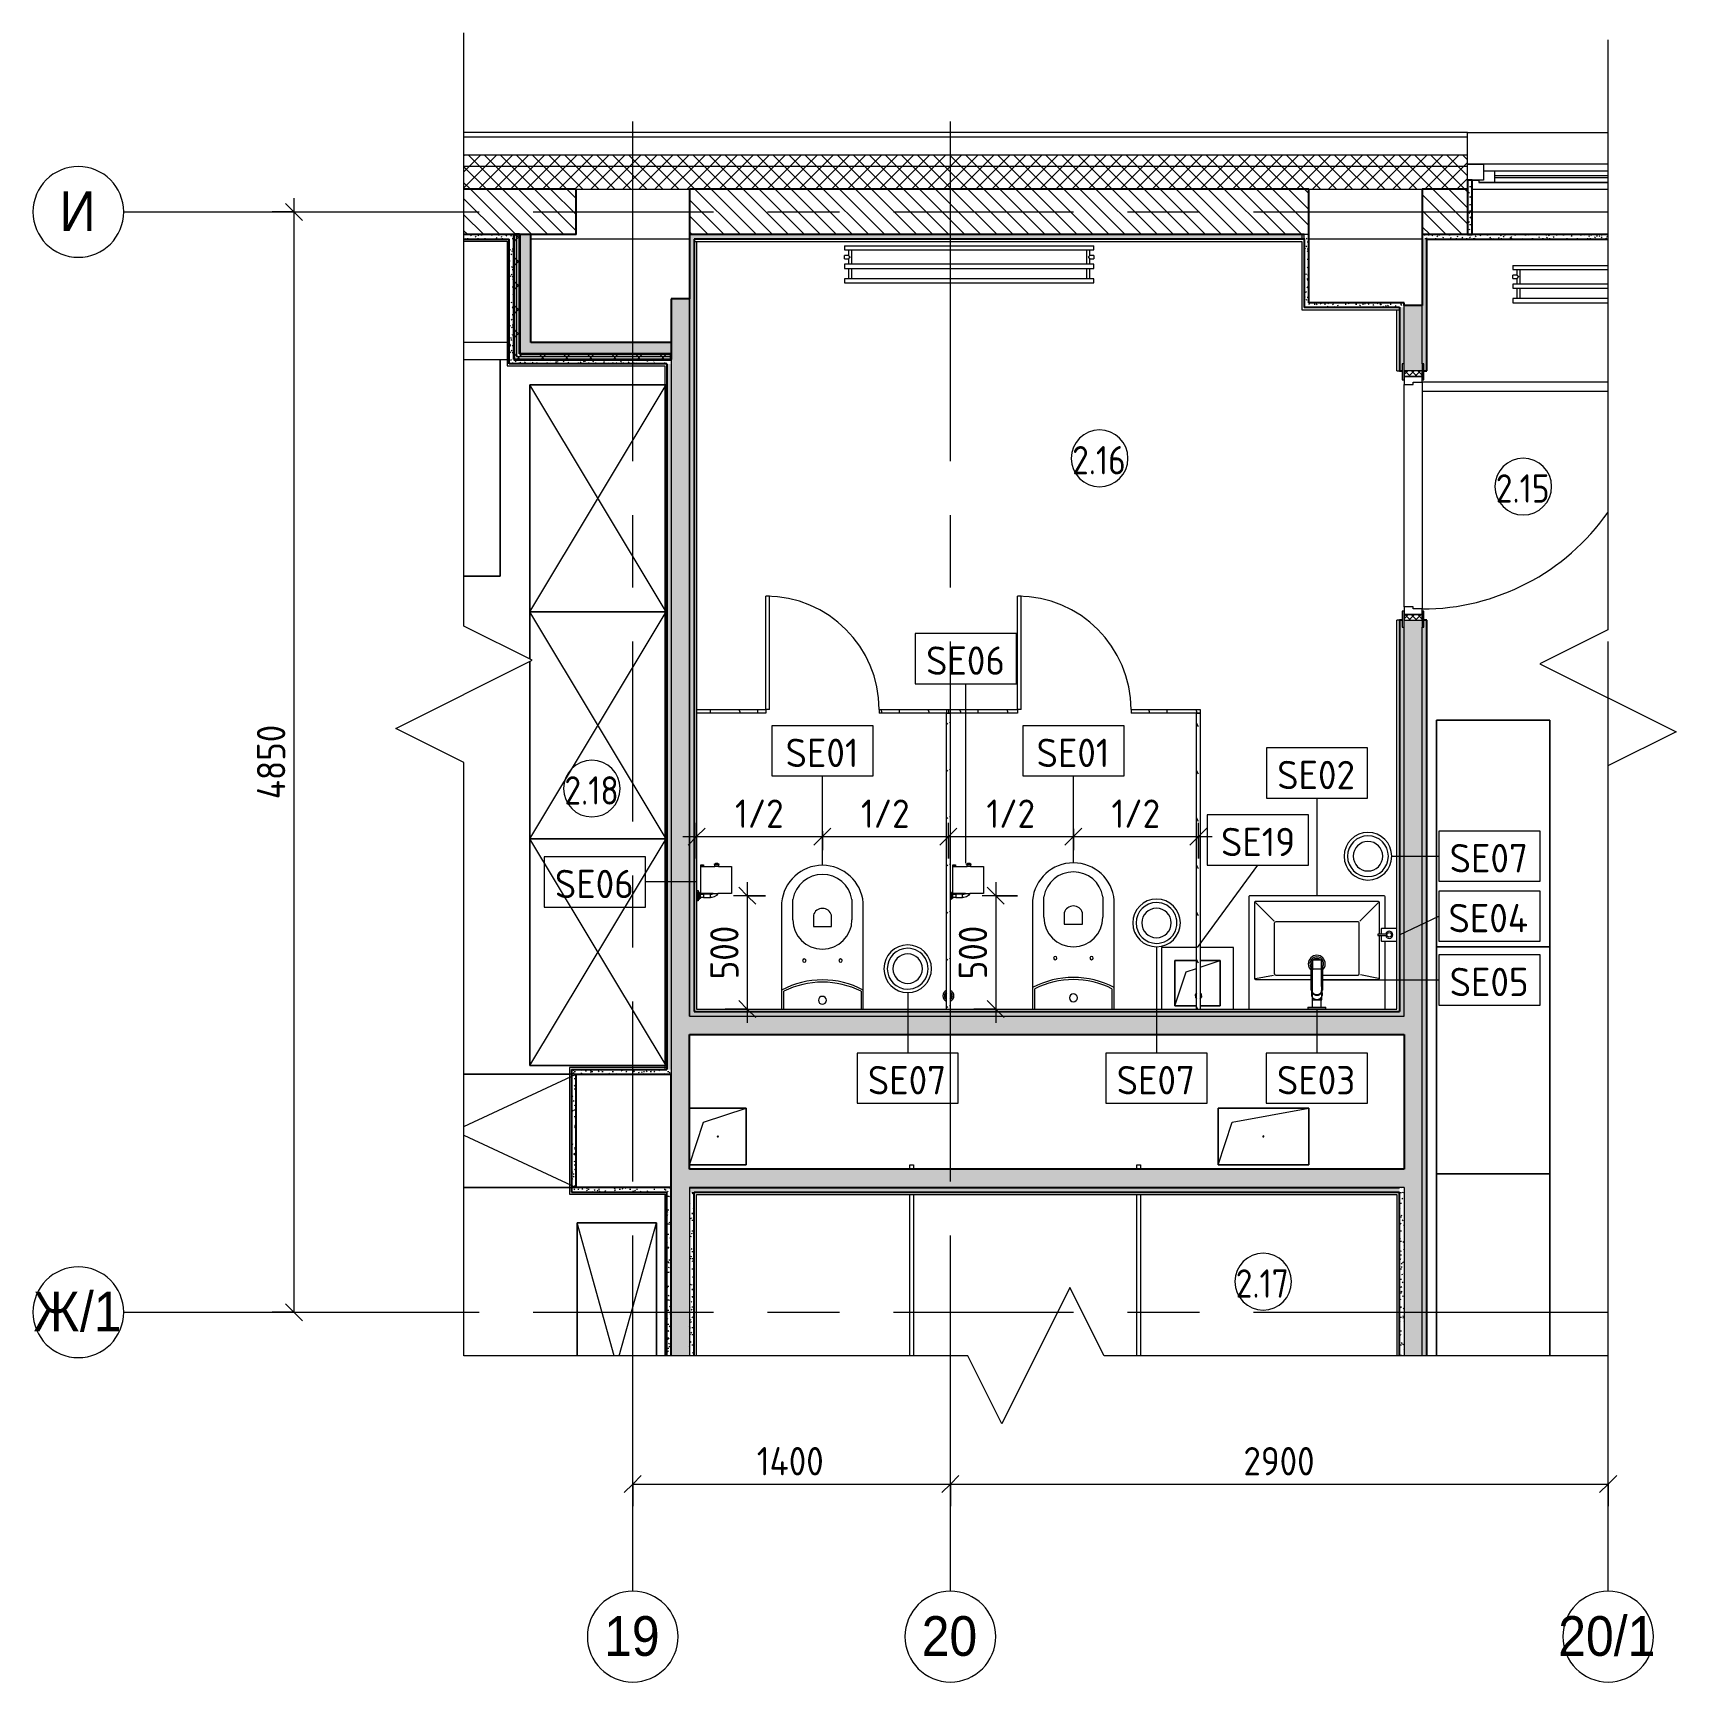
# Model space of a CAD drawing. Header units: millimetres. Extents: x 11693 to 241752, y -8553 to 29926.
# Drawn here: x 234508 to 241752, y 20520 to 27789 of the extents above; entities that cross this region are included whole.
import ezdxf

# ---------------------------------------------------------------- set-up
doc = ezdxf.new("R2010")
doc.units = ezdxf.units.MM
doc.linetypes.add('Осевая', pattern=[1587.5, 317.5, -238.125, 793.75, -238.125])
for name, color, linetype, lineweight, true_color in [('0-1', 7, 'Continuous', 9, 0x4994b4), ('A-DETL-GENF-1', 7, 'Continuous', 9, 0x4994b4), ('A-GENM-1', 7, 'Continuous', 9, 0x4994b4), ('A-WALL-1', 7, 'Continuous', 25, 0x3c3c3c), ('A-WALL-3', 7, 'Continuous', 35, 0x3c3c3c), ('A-WALL-4', 7, 'Continuous', 15, 0x3c3c3c), ('A-WALL-FNSH-1', 7, 'Continuous', 15, 0x3c3c3c), ('A-WALL-FNSH-2', 7, 'Continuous', 9, 0x3c3c3c), ('P-SANR-FIXT-1', 7, 'Continuous', 15, 0x4994b4)]:
    doc.layers.add(name, color=color, linetype=linetype, lineweight=lineweight, true_color=true_color)
for name, color, linetype, lineweight in [('A-ANNO-DIMS', 7, 'Continuous', 9), ('A-ANNO-DIMS-50', 7, 'Continuous', 9), ('A-AREA-IDEN', 7, 'Continuous', 9), ('A-DETL-GENF', 7, 'Continuous', 9), ('A-DOOR', 7, 'Continuous', 9), ('A-DOOR-1', 7, 'Continuous', 15), ('A-DOOR-FRAM', 7, 'Continuous', 15), ('A-DOOR-FRAM-1', 7, 'Continuous', 9), ('A-GENM', 7, 'Continuous', 9), ('A-GLAZ', 7, 'Continuous', 9), ('A-GLAZ-1', 7, 'Continuous', 15), ('A-WALL-2', 7, 'Continuous', 9), ('I-FURN', 7, 'Continuous', 9), ('I-WALL', 7, 'Continuous', 9), ('M-EQPM', 7, 'Continuous', 9), ('P-SANR-FIXT-IDEN', 7, 'Continuous', 9), ('Оси', 7, 'Continuous', 9), ('Оси-1', 7, 'Continuous', 20), ('Оси-2', 7, 'Осевая', 9)]:
    doc.layers.add(name, color=color, linetype=linetype, lineweight=lineweight)
doc.styles.add('Arial', font='arial.ttf', dxfattribs={"width": 0.9, "height": 175})
doc.styles.add('GOST Common', font='GOST_Common.ttf', dxfattribs={"width": 0.9, "height": 125})
doc.styles.add('GOST Common_1', font='GOST_Common.ttf', dxfattribs={"height": 125})
doc.styles.add('ISOCPEUR', font='isocpeur.ttf', dxfattribs={"width": 0.9, "height": 125})
doc.dimstyles.new('ISO-2_5_0_9К_БОЛЬШОЙ', dxfattribs={"dimscale": 304.8, "dimtxt": 124.497647, "dimasz": 0.246063, "dimexe": 0.19685, "dimexo": 0.492126, "dimgap": 0, "dimtad": 1, "dimdec": 0, "dimrnd": 10, "dimzin": 0, "dimdsep": 46, "dimtxsty": 'ISOCPEUR', "dimblk1": 'OBLIQUE', "dimblk2": 'OBLIQUE', "dimsah": 1, "dimcen": 0.09, "dimdle": 0.19685, "dimazin": 0, "dimtfac": 1, "dimtdec": 4, "dimtix": 1, "dimtmove": 0, "dimatfit": 3, "dimfxl": 1, "dimtvp": 1, "dimtolj": 1, "dimtzin": 0, "dimarcsym": 2})
pattern_1 = [(135, (166592.37, 0), (-37.717076, -37.717076), [53.34, -8.89, 1.778, -8.89]), (135, (166592.37, 37.694), (-37.717076, -37.717076), []), (50, (166592.37, 0), (63.763904, -5.57885), [6.667, -73.342]), (355, (166592.37, 0), (-12.334876, 66.869514), [5.334, -58.674]), (100.451, (166597.684, -0.465), (51.43036, 61.29098), [5.667, -62.332]), (46.184, (166592.37, 17.78), (94.87722, -14.714836), [10.001, -110.014]), (96.636, (166600.28, 16.55), (83.09115, 86.5993), [8.5, -93.497]), (351.184, (166592.37, 17.78), (83.09204, 86.59928), [8.001, -88.011]), (21, (166601.26, 13.335), (53.064487, -35.792726), [6.667, -73.342]), (326, (166601.26, 13.335), (21.63066, 64.46546), [5.334, -58.674]), (71.451, (166605.68, 10.35), (74.69646, 28.672367), [5.667, -62.332]), (37.5, (166592.37, 0), (1.080413, 29.594271), [1.676, -56.286, 1.676, -57.887, -58.896]), (37.5, (166592.37, 0), (1.080413, 29.594271), [-117.526, 1.676, -57.22]), (7.5, (166592.37, 0), (23.386368, 35.063507), [1.676, -32.283, 1.676, -54.953, -22.447]), (7.5, (166592.37, 0), (23.386368, 35.063507), [-90.589, 1.676, -20.771]), (327.5, (166572.545, 0), (47.456567, -2.005468), [1.676, -20.549, 1.676, -67.666, -92.011]), (327.5, (166572.545, 0), (47.456567, -2.005468), [-91.567, 1.676, -90.335]), (317.5, (166563.655, 0), (51.844948, 8.89904), [1.676, -27.216, 1.676, -44.374, -65.341]), (317.5, (166563.655, 0), (51.844948, 8.89904), [-74.943, 1.676, -63.665])]
pattern_2 = [(45, (166592.37, 0), (-35.35534, 35.35534), []), (135, (166592.37, 0), (-35.35534, -35.35534), [])]
pattern_3 = [(0, (166592.37, 0), (60.96, 15.24), [5.029, -40.691, 5.029, -40.691, -243.84]), (0, (166592.37, 0), (60.96, 15.24), [-91.44, 5.029, -86.411, 5.029, -40.691, -106.68]), (0, (166592.37, 0), (60.96, 15.24), [-228.6, 5.029, -25.451, 5.029, -71.171]), (120, (166615.23, 7.62), (-43.6782272, 45.1729086), [5.029, -40.691, 5.029, -40.691, -243.84]), (120, (166615.23, 7.62), (-43.6782272, 45.1729086), [-91.44, 5.029, -86.411, 5.029, -40.691, -106.68]), (120, (166615.23, 7.62), (-43.6782272, 45.1729086), [-228.6, 5.029, -25.451, 5.029, -71.171]), (240, (166622.85, 38.1), (-17.2817728, -60.4129086), [5.029, -40.691, 5.029, -40.691, -243.84]), (240, (166622.85, 38.1), (-17.2817728, -60.4129086), [-91.44, 5.029, -86.411, 5.029, -40.691, -106.68]), (240, (166622.85, 38.1), (-17.2817728, -60.4129086), [-228.6, 5.029, -25.451, 5.029, -71.171])]
pattern_4 = [(45, (166592.37, 0), (-53.03301, 53.03301), []), (135, (166592.37, 0), (-53.03301, -53.03301), [])]
pattern_5 = [(108.435, (-70786.855, -24798.48), (-208.2509, 416.49961), [79.025, -579.519]), (139.399, (-70811.845, -24723.51), (-1249.505702, 1041.243719), [38.399, -1881.572]), (136.848, (-70632.75, -24698.52), (-3123.769422, 2915.4788923), [91.346, -4475.934]), (109.983, (-70699.39, -24636.045), (-624.746965, 1666.001328), [48.75, -2388.754]), (90, (-70716.05, -24798.48), (-208.25, 208.25), [41.65, -166.6]), (118.443, (-70716.05, -24756.83), (1457.75313005, -2707.2483879), [113.682, -5570.435]), (84.289, (-70770.195, -24656.87), (-208.2636477, -1874.2483835), [41.858, -2051.029]), (129.806, (-70766.03, -24615.22), (833.007541, -1041.2439595), [32.53, -1593.955])]
pattern_6 = [(108.435, (-71897.224, -24798.48), (-208.2509, 416.49961), [79.025, -579.519]), (139.399, (-71922.214, -24723.51), (-1249.505702, 1041.243719), [38.399, -1881.572]), (136.848, (-71743.119, -24698.52), (-3123.769422, 2915.4788923), [91.346, -4475.934]), (109.983, (-71809.759, -24636.045), (-624.746965, 1666.001328), [48.75, -2388.754]), (90, (-71826.42, -24798.48), (-208.25, 208.25), [41.65, -166.6]), (118.443, (-71826.419, -24756.83), (1457.75313005, -2707.2483879), [113.682, -5570.435]), (84.289, (-71880.564, -24656.87), (-208.2636477, -1874.2483835), [41.858, -2051.029]), (129.806, (-71876.4, -24615.22), (833.007541, -1041.2439595), [32.53, -1593.955])]

msp = doc.modelspace()

# ---------------------------------------------------------------- texts
at = {"layer": 'A-AREA-IDEN', "char_height": 125, "width": 303.038, "attachment_point": 1, "style": 'GOST Common'}
for s, insert in [('2.16', (239089.4, 25968.1)), ('2.15', (240957.2, 25843.6)), ('2.18', (236851.1, 24512.6)), ('2.17', (239810.7, 22339.2))]:
    msp.add_mtext(s, dxfattribs=dict(at, insert=insert))
at = {"layer": 'P-SANR-FIXT-IDEN', "char_height": 125, "attachment_point": 1, "style": 'GOST Common_1'}
for s, insert, width in [('SE06', (238445.5, 25084.7), 444.937), ('SE01', (237826.2, 24678.1), 412.869), ('SE01', (238932.5, 24678.1), 412.869), ('SE02', (239993.3, 24580.6), 444.937), ('SE19', (239745.6, 24285.4), 412.869), ('SE07', (240753.6, 24213.8), 444.937), ('SE06', (236809.1, 24100.3), 444.937), ('SE04', (240748.6, 23949.8), 456.962), ('SE05', (240753.6, 23668.4), 444.937), ('SE07', (238188.8, 23235.4), 444.937), ('SE07', (239285.7, 23235.4), 444.937), ('SE03', (239992.2, 23235.4), 444.937)]:
    msp.add_mtext(s, dxfattribs=dict(at, insert=insert, width=width))
at = {"layer": 'Оси', "char_height": 175, "attachment_point": 1, "style": 'Arial'}
for s, insert, width in [('\\fArial|b0|i0|c204|p34|;\\W.9;И', (234626, 27090.5), 194.81), ('/1', (234715.3, 22240.5), 227.278), ('\\fArial|b0|i0|c204|p34|;\\W.9;Ж', (234509.9, 22240.5), 248.924), ('19', (237026.1, 20810.5), 303.038), ('20', (238426.1, 20810.5), 303.038), ('20/1', (241232.2, 20810.5), 530.316)]:
    msp.add_mtext(s, dxfattribs=dict(at, insert=insert, width=width))

# ---------------------------------------------------------------- blocks, each defined once
blk = doc.blocks.new('110_Дверь_СКБ_1Ст_Внутренняя1 - Д-4 1100x2100h_су мгн-32391219-Фрагмент 2_4')
at = {"layer": 'A-DOOR'}
h = blk.add_hatch(dxfattribs=at)
h.set_pattern_fill('FP_85', color=256, style=0, pattern_type=2)
h.set_pattern_definition([(135, (1751.41, 104.685), (-14.14214, -14.14214), []), (225, (1751.41, 104.685), (14.14214, -14.14214), [])])
h.paths.add_polyline_path([(562.5, 40), (537.5, 40), (537.5, -40), (562.5, -40)])
at = {"layer": 'A-DOOR-FRAM-1'}
h = blk.add_hatch(dxfattribs=at)
h.set_pattern_fill('FP_86', color=256, style=0, pattern_type=2)
h.set_pattern_definition([(45, (-371.384, 104.685), (-14.1421, 14.1421), []), (135, (-371.384, 104.685), (-14.1421, -14.1421), [])])
h.paths.add_polyline_path([(-512.5, 40), (-537.5, 40), (-537.5, -40), (-512.5, -40)])
at = {"layer": 'A-DOOR'}
blk.add_arc((-487.5, 40), 1000, 360, 55.02903, dxfattribs=at)
at = {"layer": 'A-DOOR-1'}
for p, q in [((-487.5, 859.2), (-487.5, 40)), ((-447.5, 40), (-447.5, 859.2)), ((-487.5, 40), (-447.5, 40))]:
    blk.add_line(p, q, dxfattribs=at)
at = {"layer": 'A-DOOR-FRAM'}
for p, q in [((-497.5, 48), (-567.5, 48)), ((-567.5, 48), (-567.5, 40)), ((-567.5, 40), (-497.5, 40)), ((-512.5, 40), (-537.5, 40)), ((-537.5, 40), (-537.5, -40)), ((-487.5, 40), (-512.5, 40)), ((-512.5, 40), (-512.5, -40)), ((-512.5, -40), (-512.5, 40)), ((-497.5, 40), (-512.5, 40)), ((-512.5, 40), (-512.5, 39)), ((-512.5, 39), (-497.5, 39)), ((-497.5, 40), (-497.5, 48)), ((-497.5, 39), (-497.5, 40)), ((-487.5, 0), (-487.5, 40)), ((-477.5, 0), (-487.5, 0)), ((-477.5, -40), (-477.5, 0)), ((512.5, 0), (502.5, 0)), ((502.5, 0), (502.5, -40)), ((512.5, 40), (512.5, 0)), ((537.5, 40), (512.5, 40)), ((592.5, 48), (522.5, 48)), ((522.5, 48), (522.5, 40)), ((537.5, 40), (522.5, 40)), ((522.5, 40), (522.5, 39)), ((522.5, 40), (592.5, 40)), ((522.5, 39), (537.5, 39)), ((537.5, -40), (537.5, 40)), ((562.5, 40), (537.5, 40)), ((537.5, 40), (537.5, -40)), ((537.5, 39), (537.5, 40)), ((562.5, -40), (562.5, 40)), ((592.5, 40), (592.5, 48)), ((-497.5, -40), (-567.5, -40)), ((-567.5, -40), (-567.5, -48)), ((-567.5, -48), (-497.5, -48)), ((-537.5, -40), (-512.5, -40)), ((-497.5, -39), (-512.5, -39)), ((-512.5, -39), (-512.5, -40)), ((-512.5, -40), (-477.5, -40)), ((-512.5, -40), (-497.5, -40)), ((-497.5, -40), (-497.5, -39)), ((-497.5, -48), (-497.5, -40)), ((502.5, -40), (537.5, -40)), ((537.5, -39), (522.5, -39)), ((522.5, -39), (522.5, -40)), ((522.5, -40), (537.5, -40)), ((592.5, -40), (522.5, -40)), ((522.5, -40), (522.5, -48)), ((522.5, -48), (592.5, -48)), ((537.5, -40), (537.5, -39)), ((537.5, -40), (562.5, -40)), ((592.5, -48), (592.5, -40))]:
    blk.add_line(p, q, dxfattribs=at)
blk = doc.blocks.new('131_Сантехническая перегородка - СП-2-16286057-Фрагмент 2_4')
at = {"layer": 'A-GENM'}
for p, q in [((258.6, 8), (969, 8)), ((1080, 8), (1100, 8)), ((1100, 8), (1100, -8)), ((969, -8), (258.6, -8)), ((1100, -8), (1080, -8))]:
    blk.add_line(p, q, dxfattribs=at)
blk = doc.blocks.new('GM_Отверстие прямоугольное _в плите_ - Отверстие-21604341-Фрагмент 2_4')
at = {"layer": 'A-GENM'}
for p, q in [((-100, -100), (-100, 100)), ((-100, 100), (-4.3, 100)), ((-4.3, 100), (-100, 100)), ((-100, 100), (-100, -100)), ((11.7, 100), (100, 100)), ((11.7, 70.6), (100, 100)), ((100, 100), (11.7, 100)), ((100, 100), (100, -100)), ((100, -100), (100, 100)), ((-100, -100), (-50, 50)), ((-50, 50), (-4.3, 65.2)), ((-4.3, -100), (-100, -100)), ((-100, -100), (-4.3, -100)), ((100, -100), (11.7, -100)), ((11.7, -100), (100, -100))]:
    blk.add_line(p, q, dxfattribs=at)
blk = doc.blocks.new('GM_Отверстие прямоугольное _в плите_ - Отверстие-21612502-Фрагмент 2_4')
at = {"layer": 'A-GENM'}
for p, q in [((-200, -125), (-200, 125)), ((-200, 125), (200, 125)), ((200, 125), (-200, 125)), ((-200, 125), (-200, -125)), ((-137.5, 62.5), (200, 125)), ((200, 125), (200, -125)), ((200, -125), (200, 125)), ((-200, -125), (-137.5, 62.5)), ((200, -125), (-200, -125)), ((-200, -125), (200, -125))]:
    blk.add_line(p, q, dxfattribs=at)
for start, end in [(360, 180), (180, 360)]:
    blk.add_arc((0, 0), 2.5, start, end, dxfattribs=at)
blk = doc.blocks.new('GM_Отверстие прямоугольное _в плите_ - Отверстие-21605184-Фрагмент 2_4')
at = {"layer": 'A-GENM'}
for p, q in [((-125, 125), (125, 125)), ((125, 125), (-125, 125)), ((-62.5, 62.5), (125, 125)), ((125, 125), (125, -125)), ((125, -125), (125, 125)), ((-125, -125), (-62.5, 62.5)), ((125, -125), (-125, -125)), ((-125, -125), (125, -125))]:
    blk.add_line(p, q, dxfattribs=at)
for start, end in [(360, 180), (180, 360)]:
    blk.add_arc((0, 0), 2.5, start, end, dxfattribs=at)
blk = doc.blocks.new('120_Окно_СКБ_2Ст - 120_Окно_СКБ_2Ст 2100х2400 _мал створка справа_-19092174-Фрагмент 2_4')
at = {"layer": 'A-GLAZ'}
for p, q in [((-430.8, -5), (-1050, -5)), ((-930, -55), (-430.8, -55)), ((-430.8, -65), (-930, -65)), ((-1030, -75), (-1000, -75))]:
    blk.add_line(p, q, dxfattribs=at)
at = {"layer": 'A-GLAZ-1'}
for p, q in [((-1050, -75), (-1050, -5)), ((-1050, -5), (-980, -5)), ((-980, -5), (-980, -75)), ((-430.8, -35), (-980, -35)), ((-980, -35), (-980, -75)), ((-930, -85), (-930, -35)), ((-980, -75), (-1050, -75)), ((-980, -75), (-1000, -75)), ((-1000, -75), (-1000, -85)), ((-1000, -85), (-430.8, -85)), ((-430.8, -85), (-1000, -85))]:
    blk.add_line(p, q, dxfattribs=at)
blk = doc.blocks.new('Шкаф параметрический - 1_59-26183054-Фрагмент 2_4')
at = {"layer": 'I-FURN'}
for p, q in [((0, 0), (1000, 600)), ((0, 600), (1000, 0)), ((1000, 600), (0, 600)), ((0, 600), (0, 0)), ((0, 5.6), (0, 600)), ((0, 600), (1000, 600)), ((1000, 0), (1000, 600)), ((1000, 600), (1000, 5.6)), ((0, 0), (1000, 0))]:
    blk.add_line(p, q, dxfattribs=at)
blk = doc.blocks.new('Шкаф параметрический - 1_59-V310-Фрагмент 2_4')
at = {"layer": 'I-FURN'}
for p, q in [((0, 0), (1000, 600)), ((0, 600), (1000, 0)), ((781.6, 600), (0, 600)), ((0, 600), (0, 0)), ((0, 5.6), (0, 600)), ((0, 600), (781.6, 600)), ((1000, 600), (790.9, 600)), ((790.9, 600), (1000, 600)), ((1000, 0), (1000, 600)), ((1000, 600), (1000, 5.6)), ((0, 0), (1000, 0))]:
    blk.add_line(p, q, dxfattribs=at)
blk = doc.blocks.new('Шкаф параметрический - 5_28-26355758-Фрагмент 2_4')
at = {"layer": 'I-FURN'}
for p, q in [((664.2, 186), (1250, 350)), ((1250, 350), (664.2, 350)), ((664.2, 350), (1250, 350)), ((1250, 0), (1250, 350)), ((1250, 350), (1250, 0)), ((664.2, 164), (1250, 0)), ((664.2, 0), (1250, 0)), ((1250, 0), (664.2, 0))]:
    blk.add_line(p, q, dxfattribs=at)
blk = doc.blocks.new('Шкаф параметрический - 1_57-26355781-Фрагмент 2_4')
at = {"layer": 'I-FURN'}
for p, q in [((575.9, 269.1), (1070, 500.1)), ((1070, 500.1), (575.9, 500.1)), ((575.9, 500.1), (1041, 500.1)), ((1070, 0), (1070, 500.1)), ((575.9, 230.9), (1070, 0)), ((575.9, 0), (1070, 0)), ((1041, 0), (575.9, 0))]:
    blk.add_line(p, q, dxfattribs=at)
blk = doc.blocks.new('radiator_prado_classic_z_tip_30_po exemplyaru - Classic Z Тип 30-500-30677906-Фрагмент 2_4')
at = {"layer": 'M-EQPM'}
for p, q in [((0, 228), (0, 210)), ((1100, 228), (0, 228)), ((1100, 210), (1100, 228)), ((0, 210), (1100, 210)), ((1100, 164), (0, 164)), ((0, 164), (0, 146)), ((0, 146), (1100, 146)), ((17.5, 210), (17.5, 164)), ((17.5, 146), (17.5, 121.5)), ((32.5, 164), (32.5, 210)), ((32.5, 82), (32.5, 146)), ((1067.5, 210), (1067.5, 164)), ((1067.5, 146), (1067.5, 82)), ((1082.5, 164), (1082.5, 210)), ((1082.5, 121.5), (1082.5, 146)), ((1100, 146), (1100, 164)), ((17.5, 121.5), (0, 121.5)), ((0, 106.5), (0, 121.5)), ((0, 106.5), (17.5, 106.5)), ((1100, 82), (0, 82)), ((0, 82), (0, 64)), ((17.5, 106.5), (17.5, 82)), ((1100, 121.5), (1082.5, 121.5)), ((1082.5, 82), (1082.5, 106.5)), ((1082.5, 106.5), (1100, 106.5)), ((1100, 121.5), (1100, 106.5)), ((1100, 64), (1100, 82)), ((1100, 64), (0, 64))]:
    blk.add_line(p, q, dxfattribs=at)
for points, knots in [([(25, 114), (24.5, 114.5), (23.6, 115.4), (22.4, 116.6), (21.6, 117.4), (21.1, 117.9), (20.8, 118.2), (20.5, 118.5), (20.2, 118.8), (19.8, 119.1), (19.6, 119.4), (19.3, 119.7), (19, 120), (18.7, 120.3), (18.5, 120.5), (18.3, 120.7), (18.1, 120.9), (17.9, 121.1), (17.8, 121.2), (17.7, 121.3), (17.5, 121.5), (17.5, 121.5), (17.5, 121.5)], [0, 0, 0, 0, 0.142857, 0.285714, 0.357143, 0.392857, 0.428571, 0.464286, 0.5, 0.535714, 0.571429, 0.607143, 0.642857, 0.678571, 0.714286, 0.75, 0.785714, 0.821429, 0.857143, 0.892857, 0.928571, 1, 1, 1, 1]), ([(17.5, 106.5), (17.5, 106.5), (17.5, 106.5), (17.7, 106.7), (17.8, 106.8), (17.9, 106.9), (18.1, 107.1), (18.3, 107.3), (18.5, 107.5), (18.7, 107.7), (19, 108), (19.3, 108.3), (19.6, 108.6), (19.8, 108.9), (20.3, 109.3), (20.7, 109.7), (21.1, 110.1), (21.6, 110.6), (22.4, 111.4), (23.6, 112.6), (24.5, 113.5), (25, 114)], [0, 0, 0, 0, 0.071429, 0.107143, 0.142857, 0.178571, 0.214286, 0.25, 0.285714, 0.321429, 0.357143, 0.392857, 0.428571, 0.464286, 0.5, 0.571429, 0.607143, 0.642857, 0.714286, 0.857143, 1, 1, 1, 1]), ([(1075, 114), (1075.5, 114.5), (1076.4, 115.4), (1077.6, 116.6), (1078.4, 117.4), (1078.9, 117.9), (1079.2, 118.2), (1079.5, 118.5), (1079.8, 118.8), (1080.1, 119.2), (1080.4, 119.4), (1080.7, 119.7), (1081, 120), (1081.3, 120.3), (1081.5, 120.5), (1081.7, 120.7), (1081.9, 120.9), (1082.1, 121.1), (1082.2, 121.2), (1082.3, 121.3), (1082.5, 121.5), (1082.5, 121.5), (1082.5, 121.5)], [0, 0, 0, 0, 0.142857, 0.285714, 0.357143, 0.392857, 0.428571, 0.464286, 0.5, 0.535714, 0.571429, 0.607143, 0.642857, 0.678571, 0.714286, 0.75, 0.785714, 0.821429, 0.857143, 0.892857, 0.928571, 1, 1, 1, 1]), ([(1082.5, 106.5), (1082.5, 106.5), (1082.5, 106.5), (1082.3, 106.7), (1082.2, 106.8), (1082.1, 106.9), (1081.9, 107.1), (1081.7, 107.3), (1081.5, 107.5), (1081.3, 107.7), (1081, 108), (1080.7, 108.3), (1080.4, 108.6), (1080.1, 108.8), (1079.7, 109.3), (1079.3, 109.7), (1078.9, 110.1), (1078.4, 110.6), (1077.6, 111.4), (1076.4, 112.6), (1075.5, 113.5), (1075, 114)], [0, 0, 0, 0, 0.071429, 0.107143, 0.142857, 0.178571, 0.214286, 0.25, 0.285714, 0.321429, 0.357143, 0.392857, 0.428571, 0.464286, 0.5, 0.571429, 0.607143, 0.642857, 0.714286, 0.857143, 1, 1, 1, 1])]:
    blk.add_open_spline(points, degree=3, knots=knots, dxfattribs=at)
blk = doc.blocks.new('radiator_prado_classic_z_tip_30_po exemplyaru - Classic Z Тип 30-500-30677899-Фрагмент 2_4')
at = {"layer": 'M-EQPM'}
for p, q in [((1600, 228), (1180.8, 228)), ((1600, 210), (1600, 228)), ((1180.8, 210), (1600, 210)), ((1600, 164), (1180.8, 164)), ((1180.8, 146), (1600, 146)), ((1567.5, 210), (1567.5, 164)), ((1567.5, 146), (1567.5, 82)), ((1582.5, 164), (1582.5, 210)), ((1582.5, 121.5), (1582.5, 146)), ((1600, 146), (1600, 164)), ((1600, 82), (1180.8, 82)), ((1600, 121.5), (1582.5, 121.5)), ((1582.5, 82), (1582.5, 106.5)), ((1582.5, 106.5), (1600, 106.5)), ((1600, 121.5), (1600, 106.5)), ((1600, 64), (1600, 82)), ((1600, 64), (1180.8, 64))]:
    blk.add_line(p, q, dxfattribs=at)
for points, knots in [([(1575, 114), (1575.5, 114.5), (1576.4, 115.4), (1577.6, 116.6), (1578.4, 117.4), (1578.9, 117.9), (1579.2, 118.2), (1579.5, 118.5), (1579.8, 118.8), (1580.1, 119.2), (1580.4, 119.4), (1580.7, 119.7), (1581, 120), (1581.3, 120.3), (1581.5, 120.5), (1581.7, 120.7), (1581.9, 120.9), (1582.1, 121.1), (1582.2, 121.2), (1582.3, 121.3), (1582.5, 121.5), (1582.5, 121.5), (1582.5, 121.5)], [0, 0, 0, 0, 0.142857, 0.285714, 0.357143, 0.392857, 0.428571, 0.464286, 0.5, 0.535714, 0.571429, 0.607143, 0.642857, 0.678571, 0.714286, 0.75, 0.785714, 0.821429, 0.857143, 0.892857, 0.928571, 1, 1, 1, 1]), ([(1582.5, 106.5), (1582.5, 106.5), (1582.5, 106.5), (1582.3, 106.7), (1582.2, 106.8), (1582.1, 106.9), (1581.9, 107.1), (1581.7, 107.3), (1581.5, 107.5), (1581.3, 107.7), (1581, 108), (1580.7, 108.3), (1580.4, 108.6), (1580.1, 108.8), (1579.7, 109.3), (1579.3, 109.7), (1578.9, 110.1), (1578.4, 110.6), (1577.6, 111.4), (1576.4, 112.6), (1575.5, 113.5), (1575, 114)], [0, 0, 0, 0, 0.071429, 0.107143, 0.142857, 0.178571, 0.214286, 0.25, 0.285714, 0.321429, 0.357143, 0.392857, 0.428571, 0.464286, 0.5, 0.571429, 0.607143, 0.642857, 0.714286, 0.857143, 1, 1, 1, 1])]:
    blk.add_open_spline(points, degree=3, knots=knots, dxfattribs=at)
blk = doc.blocks.new('131_Сантехническая перегородка_Дверь - СД-1-30819167-Фрагмент 2_4')
at = {"layer": 'A-DOOR'}
h = blk.add_hatch(dxfattribs=at)
h.set_pattern_fill('FP_199', color=256, style=0, pattern_type=2)
h.set_pattern_definition(pattern_5)
h.paths.add_polyline_path([(1110.4, -8), (1110.4, 8), (805.2, 8), (805.2, -8)])
at = {"layer": 'A-GENM'}
h = blk.add_hatch(dxfattribs=at)
h.set_pattern_fill('FP_199', color=256, style=0, pattern_type=2)
h.set_pattern_definition(pattern_5)
h.paths.add_polyline_path([(305.2, -8), (305.2, 8), (0, 8), (0, -8)])
at = {"layer": 'A-DOOR'}
for p, q in [((321.2, 508), (305.2, 508)), ((305.2, 8), (305.2, 508)), ((321.2, 8), (321.2, 508)), ((321.2, 8), (305.2, 8))]:
    blk.add_line(p, q, dxfattribs=at)
blk.add_arc((305.2, 8), 500, 360, 90, dxfattribs=at)
at = {"layer": 'A-GENM'}
for p, q in [((0, 8), (305.2, 8)), ((305.2, 8), (305.2, -8)), ((805.2, 8), (1110.4, 8)), ((805.2, 8), (805.2, -8)), ((1110.4, 8), (1110.4, -8)), ((305.2, -8), (0, -8)), ((1110.4, -8), (805.2, -8))]:
    blk.add_line(p, q, dxfattribs=at)
blk = doc.blocks.new('131_Сантехническая перегородка - СП-4-29831414-Фрагмент 2_4')
at = {"layer": 'A-GENM'}
h = blk.add_hatch(dxfattribs=at)
h.set_pattern_fill('FP_200', color=256, style=0, pattern_type=2)
h.set_pattern_definition([(18.435, (-23460.48, 71897.224), (416.49961, 208.2509), [79.025, -579.519]), (49.399, (-23385.51, 71922.214), (1041.243719, 1249.505702), [38.399, -1881.572]), (46.848, (-23360.52, 71743.119), (2915.4795762, 3123.7701515), [91.346, -4475.934]), (19.983, (-23298.045, 71809.759), (1666.001328, 624.746965), [48.75, -2388.754]), (0, (-23460.48, 71826.42), (208.25, 208.25), [41.65, -166.6]), (28.443, (-23418.83, 71826.419), (-2707.2483879, -1457.75313005), [113.682, -5570.435]), (354.289, (-23318.87, 71880.564), (-1874.2483835, 208.2636477), [41.858, -2051.029]), (39.806, (-23277.22, 71876.4), (-1041.243191, -833.006901), [32.53, -1593.955])])
h.paths.add_polyline_path([(25.5, 8), (25.5, -8), (1330, -8), (1330, 8), (68, 8)])
for p, q in [((25.5, 8), (1330, 8)), ((1330, 8), (1330, -8)), ((1330, -8), (25.5, -8))]:
    blk.add_line(p, q, dxfattribs=at)
at = {"layer": 'A-GENM', "flags": 128}
for points in [[(97, 8), (88.2, 14.5), (77.4, 13.4), (71.4, 8)], [(71.4, -8), (80.2, -14.5), (91, -13.4), (97, -8)]]:
    blk.add_lwpolyline(points, dxfattribs=at)
at = {"layer": 'A-GENM'}
for radius, start, end in [(24.6, 19.91127, 160.08873), (17.6, 28.97309, 151.02691), (15.1, 126.86166, 139.5341), (15.1, 78.86994, 82.64586), (15.1, 40.4659, 53.12397), (24.6, 199.91127, 340.08873), (17.6, 208.97309, 331.02691), (15.1, 220.4659, 233.12397), (15.1, 258.86994, 262.64586), (15.1, 306.86166, 319.5341)]:
    blk.add_arc((84.2, 0), radius, start, end, dxfattribs=at)
blk = doc.blocks.new('131_Сантехническая перегородка_Дверь - СД-1-V311-Фрагмент 2_4')
at = {"layer": 'A-DOOR'}
h = blk.add_hatch(dxfattribs=at)
h.set_pattern_fill('FP_201', color=256, style=0, pattern_type=2)
h.set_pattern_definition(pattern_6)
h.paths.add_polyline_path([(1110.4, -8), (1110.4, 8), (805.2, 8), (805.2, -8), (1085.8, -8)])
at = {"layer": 'A-GENM'}
h = blk.add_hatch(dxfattribs=at)
h.set_pattern_fill('FP_201', color=256, style=0, pattern_type=2)
h.set_pattern_definition(pattern_6)
h.paths.add_polyline_path([(305.2, -8), (305.2, 8), (0, 8), (0, -8)])
at = {"layer": 'A-DOOR'}
for p, q in [((321.2, 508), (305.2, 508)), ((305.2, 8), (305.2, 508)), ((321.2, 8), (321.2, 508)), ((321.2, 8), (305.2, 8))]:
    blk.add_line(p, q, dxfattribs=at)
blk.add_arc((305.2, 8), 500, 360, 90, dxfattribs=at)
at = {"layer": 'A-GENM'}
for p, q in [((0, 8), (305.2, 8)), ((0, 8), (0, -8)), ((305.2, 8), (305.2, -8)), ((805.2, 8), (1110.4, 8)), ((805.2, 8), (805.2, -8)), ((1110.4, 8), (1110.4, -8)), ((305.2, -8), (0, -8)), ((1110.4, -8), (805.2, -8))]:
    blk.add_line(p, q, dxfattribs=at)
blk = doc.blocks.new('131_Сантехническая перегородка - СП-4-V312-Фрагмент 2_4')
at = {"layer": 'A-GENM'}
h = blk.add_hatch(dxfattribs=at)
h.set_pattern_fill('FP_202', color=256, style=0, pattern_type=2)
h.set_pattern_definition([(18.435, (-23460.48, 72999.59), (416.49961, 208.2509), [79.025, -579.519]), (49.399, (-23385.51, 73024.582), (1041.243719, 1249.505702), [38.399, -1881.572]), (46.848, (-23360.52, 72845.487), (2915.4795762, 3123.7701515), [91.346, -4475.934]), (19.983, (-23298.045, 72912.127), (1666.001328, 624.746965), [48.75, -2388.754]), (0, (-23460.48, 72928.79), (208.25, 208.25), [41.65, -166.6]), (28.443, (-23418.83, 72928.787), (-2707.2483879, -1457.75313005), [113.682, -5570.435]), (354.289, (-23318.87, 72982.932), (-1874.2483835, 208.2636477), [41.858, -2051.029]), (39.806, (-23277.22, 72978.767), (-1041.243191, -833.006901), [32.53, -1593.955])])
h.paths.add_polyline_path([(25.5, 8), (25.5, -8), (1330, -8), (1330, 8), (68, 8)])
for p, q in [((25.5, 8), (1330, 8)), ((1330, 8), (1330, -8)), ((1330, -8), (25.5, -8))]:
    blk.add_line(p, q, dxfattribs=at)
at = {"layer": 'A-GENM', "flags": 128}
for points in [[(97, 8), (88.2, 14.5), (77.4, 13.4), (71.4, 8)], [(71.4, -8), (80.2, -14.5), (91, -13.4), (97, -8)]]:
    blk.add_lwpolyline(points, dxfattribs=at)
blk = doc.blocks.new('WC Seat_2 with Cistern-Wall Based - 640 x 360mm-30948649-Фрагмент 2_4')
at = {"layer": 'P-SANR-FIXT-1'}
for p, q in [((-55, 490), (-55, 105)), ((-5, 415), (-5, 505)), ((255, 505), (255, 415)), ((305, 105), (305, 490)), ((85, 435), (85, 385)), ((85, 385), (165, 385)), ((165, 385), (165, 435)), ((-55, 105), (-55, 21)), ((-45, 21), (-45, 100.1)), ((295, 100.1), (295, 21)), ((305, 21), (305, 105))]:
    blk.add_line(p, q, dxfattribs=at)
for centre, radius, start, end in [((125, 474.3), 180.7, 4.97911, 175.02089), ((125, 483.2), 131.8, 9.52728, 170.47272), ((125, 423.3), 41.7, 16.2602, 163.7398), ((125, 415), 130, 180, 360), ((45, 235), 7.5, 0, 180), ((45, 235), 7.5, 180, 360), ((205, 235), 7.5, 0, 180), ((205, 235), 7.5, 180, 360), ((125, -232.5), 382.5, 61.92751, 118.07249), ((125, -242.5), 382.5, 63.6122, 116.3878), ((125, 60), 17.5, 0, 180), ((125, 60), 17.5, 180, 360)]:
    blk.add_arc(centre, radius, start, end, dxfattribs=at)
blk = doc.blocks.new('мусорная корзина - Round_ Metal-30590745-Фрагмент 2_4')
at = {"layer": 'P-SANR-FIXT-1'}
for radius, start, end in [(105, 0, 180), (90, 360, 180), (105, 180, 360), (90, 180, 360), (65, 0, 180), (65, 180, 360)]:
    blk.add_arc((0, 0), radius, start, end, dxfattribs=at)
blk = doc.blocks.new('Sanitary_Toilet-Accessories_Gessi_Wall-mounted-paper-roll-holder-65449 - Chrome-30913797-Фрагмент 2_4')
at = {"layer": 'A-DETL-GENF-1'}
for p, q in [((70859.8, 24115.5), (70859.8, 24122)), ((70859.8, 24122), (70871.8, 24122)), ((70861.8, 24115.5), (70859.8, 24115.5)), ((70859.8, 23995.5), (70859.8, 24114.5)), ((70859.8, 24114.5), (70861.8, 24114.5)), ((70861.8, 24115.5), (70869.8, 24115.5)), ((70861.8, 24114.5), (70861.8, 24115.5)), ((70869.8, 24114.5), (70861.8, 24114.5)), ((70871.8, 24115.5), (70869.8, 24115.5)), ((70869.8, 24115.5), (70869.8, 24114.5)), ((70869.8, 24114.5), (70922.5, 24114.5)), ((70871.8, 24122), (70871.8, 24115.5)), ((70920.5, 24123.5), (70920.5, 24127)), ((70920.5, 24127), (70922.5, 24127)), ((70922.5, 24123.5), (70920.5, 24123.5)), ((70922.5, 24127), (70926, 24128.9)), ((70922.5, 24127), (70937.5, 24127)), ((70922.5, 24123.5), (70937.5, 24123.5)), ((70922.5, 24114.5), (70922.5, 24123.5)), ((70937.5, 24114.5), (70922.5, 24114.5)), ((70926, 24128.9), (70930, 24129.5)), ((70930, 24129.5), (70934, 24128.9)), ((70934, 24128.9), (70937.5, 24127)), ((70937.5, 24127), (70939.5, 24127)), ((70939.5, 24123.5), (70937.5, 24123.5)), ((70937.5, 24123.5), (70937.5, 24114.5)), ((70937.5, 24114.5), (70994.6, 24114.5)), ((70939.5, 24127), (70939.5, 24123.5)), ((70994.6, 24114.5), (70994.8, 24113.2)), ((70994.8, 24113.2), (70994.8, 23997.1)), ((70841, 24008.5), (70848, 24008.5)), ((70848, 24008.5), (70848, 24003.5)), ((70848, 23968.5), (70848, 24003.5)), ((70848, 24003.5), (70850.5, 24003.5)), ((70850.5, 24003.5), (70850.5, 23968.5)), ((70850.5, 24003.5), (70851.2, 24001.8)), ((70851.2, 24001.8), (70852.6, 24000.3)), ((70852.6, 24000.3), (70854.5, 23999.3)), ((70854.5, 23999.3), (70856.5, 23999)), ((70856.5, 23999), (70856.5, 23997)), ((70856.5, 23975), (70856.5, 23997)), ((70856.5, 23997), (70859, 23997)), ((70859, 23997), (70859, 23993.5)), ((70859, 23977), (70859, 23995.5)), ((70859, 23993.5), (70861.8, 23993.5)), ((70861.8, 23995.5), (70859.8, 23995.5)), ((70869.8, 23995.5), (70861.8, 23995.5)), ((70861.8, 23993.5), (70861.8, 23995.5)), ((70861.8, 23993.5), (70869.8, 23993.5)), ((70869.8, 23995.5), (70869.8, 23993.5)), ((70914.9, 23995.5), (70869.8, 23995.5)), ((70869.8, 23993.5), (70872.5, 23993.5)), ((70872.5, 23993.5), (70872.5, 23995)), ((70872.5, 23995), (70902.5, 23995)), ((70872.5, 23993.5), (70872.5, 23978.5)), ((70902.5, 23995), (70902.5, 23993.5)), ((70902.5, 23978.5), (70902.5, 23993.5)), ((70902.5, 23993.5), (70908, 23993.5)), ((70908, 23993.5), (70913.6, 23994.6)), ((70913.6, 23994.6), (70914.9, 23995.5)), ((70914.9, 23995.5), (70934.5, 23995.5)), ((70928.9, 23987.1), (70919.3, 23980.7)), ((70934.5, 23995.5), (70928.9, 23987.1)), ((70994.6, 23995.5), (70934.5, 23995.5)), ((70994.8, 23997.1), (70994.6, 23995.5)), ((70848, 23963.5), (70841, 23963.5)), ((70850.5, 23968.5), (70848, 23968.5)), ((70848, 23968.5), (70848, 23963.5)), ((70851.2, 23970.2), (70850.5, 23968.5)), ((70852.6, 23971.7), (70851.2, 23970.2)), ((70854.5, 23972.7), (70852.6, 23971.7)), ((70856.5, 23973), (70854.5, 23972.7)), ((70859, 23975), (70856.5, 23975)), ((70856.5, 23975), (70856.5, 23973)), ((70872.5, 23978.5), (70859, 23978.5)), ((70859, 23978.5), (70859, 23975)), ((70872.5, 23977), (70872.5, 23978.5)), ((70902.5, 23977), (70872.5, 23977)), ((70908, 23978.5), (70902.5, 23978.5)), ((70902.5, 23978.5), (70902.5, 23977)), ((70919.3, 23980.7), (70908, 23978.5))]:
    blk.add_line(p, q, dxfattribs=at)
blk = doc.blocks.new('Sanitary_Toilet-Accessories_Gessi_Wall-mounted-paper-roll-holder-65449 - Chrome-V313-Фрагмент 2_4')
at = {"layer": 'A-DETL-GENF-1'}
for p, q in [((71971.1, 24115.5), (71971.1, 24122)), ((71971.1, 24122), (71983.1, 24122)), ((71973.1, 24115.5), (71971.1, 24115.5)), ((71971.1, 23995.5), (71971.1, 24114.5)), ((71971.1, 24114.5), (71973.1, 24114.5)), ((71973.1, 24115.5), (71981.1, 24115.5)), ((71973.1, 24114.5), (71973.1, 24115.5)), ((71981.1, 24114.5), (71973.1, 24114.5)), ((71983.1, 24115.5), (71981.1, 24115.5)), ((71981.1, 24115.5), (71981.1, 24114.5)), ((71981.1, 24114.5), (72033.9, 24114.5)), ((71983.1, 24122), (71983.1, 24115.5)), ((72031.9, 24123.5), (72031.9, 24127)), ((72031.9, 24127), (72033.9, 24127)), ((72033.9, 24123.5), (72031.9, 24123.5)), ((72033.9, 24127), (72037.4, 24128.9)), ((72033.9, 24127), (72048.9, 24127)), ((72033.9, 24123.5), (72048.9, 24123.5)), ((72033.9, 24114.5), (72033.9, 24123.5)), ((72048.9, 24114.5), (72033.9, 24114.5)), ((72037.4, 24128.9), (72041.4, 24129.5)), ((72041.4, 24129.5), (72045.4, 24128.9)), ((72045.4, 24128.9), (72048.9, 24127)), ((72048.9, 24127), (72050.9, 24127)), ((72050.9, 24123.5), (72048.9, 24123.5)), ((72048.9, 24123.5), (72048.9, 24114.5)), ((72048.9, 24114.5), (72105.9, 24114.5)), ((72050.9, 24127), (72050.9, 24123.5)), ((72105.9, 24114.5), (72106.1, 24113.2)), ((72106.1, 24113.2), (72106.1, 23997.1)), ((71959.4, 24003.5), (71961.9, 24003.5)), ((71961.9, 24003.5), (71961.9, 23968.5)), ((71961.9, 24003.5), (71962.6, 24001.8)), ((71962.6, 24001.8), (71964, 24000.3)), ((71964, 24000.3), (71965.9, 23999.3)), ((71965.9, 23999.3), (71967.9, 23999)), ((71967.9, 23999), (71967.9, 23997)), ((71967.9, 23975), (71967.9, 23997)), ((71967.9, 23997), (71970.4, 23997)), ((71970.4, 23997), (71970.4, 23993.5)), ((71970.4, 23977), (71970.4, 23995.5)), ((71970.4, 23993.5), (71973.1, 23993.5)), ((71973.1, 23995.5), (71971.1, 23995.5)), ((71981.1, 23995.5), (71973.1, 23995.5)), ((71973.1, 23993.5), (71973.1, 23995.5)), ((71973.1, 23993.5), (71981.1, 23993.5)), ((71981.1, 23995.5), (71981.1, 23993.5)), ((72026.3, 23995.5), (71981.1, 23995.5)), ((71981.1, 23993.5), (71983.9, 23993.5)), ((71983.9, 23993.5), (71983.9, 23995)), ((71983.9, 23995), (72013.9, 23995)), ((71983.9, 23993.5), (71983.9, 23978.5)), ((72013.9, 23995), (72013.9, 23993.5)), ((72013.9, 23978.5), (72013.9, 23993.5)), ((72013.9, 23993.5), (72019.4, 23993.5)), ((72019.4, 23993.5), (72024.9, 23994.6)), ((72024.9, 23994.6), (72026.3, 23995.5)), ((72026.3, 23995.5), (72045.8, 23995.5)), ((72040.2, 23987.1), (72030.7, 23980.7)), ((72045.8, 23995.5), (72040.2, 23987.1)), ((72105.9, 23995.5), (72045.8, 23995.5)), ((72106.1, 23997.1), (72105.9, 23995.5)), ((71961.9, 23968.5), (71959.4, 23968.5)), ((71962.6, 23970.2), (71961.9, 23968.5)), ((71964, 23971.7), (71962.6, 23970.2)), ((71965.9, 23972.7), (71964, 23971.7)), ((71967.9, 23973), (71965.9, 23972.7)), ((71970.4, 23975), (71967.9, 23975)), ((71967.9, 23975), (71967.9, 23973)), ((71983.9, 23978.5), (71970.4, 23978.5)), ((71970.4, 23978.5), (71970.4, 23975)), ((71983.9, 23977), (71983.9, 23978.5)), ((72013.9, 23977), (71983.9, 23977)), ((72019.4, 23978.5), (72013.9, 23978.5)), ((72013.9, 23978.5), (72013.9, 23977)), ((72030.7, 23980.7), (72019.4, 23978.5))]:
    blk.add_line(p, q, dxfattribs=at)
blk = doc.blocks.new('WC Seat_2 with Cistern-Wall Based - 640 x 360mm-30580118-Фрагмент 2_4')
at = {"layer": 'P-SANR-FIXT-1'}
for p, q in [((-55, 485.5), (-55, 100.5)), ((-5, 410.5), (-5, 500.5)), ((255, 500.5), (255, 410.5)), ((305, 100.5), (305, 485.5)), ((85, 430.5), (85, 380.5)), ((85, 380.5), (165, 380.5)), ((165, 380.5), (165, 430.5)), ((-55, 100.5), (-55, 5.5)), ((-45, 5.5), (-45, 95.6)), ((295, 95.6), (295, 5.5)), ((305, 5.5), (305, 100.5))]:
    blk.add_line(p, q, dxfattribs=at)
for centre, radius, start, end in [((125, 469.8), 180.7, 4.97911, 175.02089), ((125, 478.7), 131.8, 9.52728, 170.47272), ((125, 418.8), 41.7, 16.2602, 163.7398), ((125, 410.5), 130, 180, 360), ((45, 230.5), 7.5, 0, 180), ((45, 230.5), 7.5, 180, 360), ((205, 230.5), 7.5, 0, 180), ((205, 230.5), 7.5, 180, 360), ((125, -237), 382.5, 61.92751, 118.07249), ((125, -247), 382.5, 63.6122, 116.3878), ((125, 55.5), 17.5, 0, 180), ((125, 55.5), 17.5, 180, 360)]:
    blk.add_arc(centre, radius, start, end, dxfattribs=at)
blk = doc.blocks.new('Plumbing_Drainage_hansgrohe_56248XXX-RainDrain-Point-Complete-set-po - 800 Stainless Steel Optic-30807005-Фрагмент 2_4')
at = {"layer": 'A-DETL-GENF-1'}
for p, q in [((-4.3, 158.5), (-158.5, 158.5)), ((-158.5, 158.5), (-158.5, -113.9)), ((158.5, 158.5), (11.7, 158.5)), ((158.5, -113.9), (158.5, 158.5))]:
    blk.add_line(p, q, dxfattribs=at)
blk = doc.blocks.new('сифон - Для раковины-30615598-Фрагмент 2_4')
at = {"layer": 'P-SANR-FIXT-1'}
for p, q in [((116.7, 26), (15, 26)), ((116.7, 26), (116.7, 22.5)), ((127.1, 20), (126.2, 20)), ((191.1, 20), (147.8, 20)), ((200, 40), (191.1, 40)), ((191.1, -40), (191.1, 40)), ((200, 40), (200, -40)), ((15, -26), (116.7, -26)), ((116.7, -21.3), (116.7, -26)), ((122.2, -20), (122.9, -20)), ((145.8, -20), (191.1, -20)), ((191.1, -40), (200, -40))]:
    blk.add_line(p, q, dxfattribs=at)
for radius, start, end in [(30, 46.07768, 180), (30, 180, 316.88789), (22.5, 134.33796, 180), (22.5, 180, 224.57529), (21.5, 136.63009, 180), (21.5, 180, 223.40059), (22.5, 100.32462, 111.01636), (21.5, 101.78974, 108), (21.5, 81.61657, 90.65276), (21.5, 72, 75.99784), (22.5, 67.21516, 71.59169), (30, 42.9598, 45), (22.5, 244.27711, 292.5042), (21.5, 247.68783, 288), (21.5, 289.24779, 293.8296), (22.5, 293.35214, 297.25062), (30, 317.29252, 319.7584)]:
    blk.add_arc((0, 0), radius, start, end, dxfattribs=at)
blk = doc.blocks.new('раковина - 400 x 500mm-30615599-Фрагмент 2_4')
at = {"layer": 'P-SANR-FIXT-1'}
for p, q in [((-249.5, -5), (-249.5, -300)), ((352.5, -495), (352.5, -5)), ((-224.5, -135), (-224.5, -324.7)), ((30.8, -130), (-219.5, -130)), ((-219.5, -135), (-139.5, -151)), ((322.5, -130), (73.2, -130)), ((322.5, -135), (242.8, -150.5)), ((327.5, -470), (327.5, -135)), ((-134.5, -155), (-134.5, -380)), ((-126, -150), (-129.5, -150)), ((30.9, -150), (-126, -150)), ((233.5, -150), (73.1, -150)), ((238.5, -155), (238.5, -380)), ((-249.5, -355), (-249.5, -495)), ((-224.5, -330.4), (-224.5, -470)), ((-219.5, -470), (-137.6, -388.1)), ((-129.5, -385), (233.5, -385)), ((322.5, -470), (240.2, -387.7)), ((-244.5, -500), (347.5, -500)), ((-219.5, -475), (322.5, -475))]:
    blk.add_line(p, q, dxfattribs=at)
for centre, radius, start, end in [((-244.5, -5), 5, 90, 180), ((347.5, -5), 5, 0, 90), ((-219.5, -135), 5, 90, 180), ((322.5, -135), 5, 0, 90), ((-129.5, -155), 5, 90, 180), ((52.6, -199.9), 37.5, 127.10309, 180), ((52.6, -199.9), 37.5, 180, 360), ((52.6, -199.9), 23, 169.5569, 180), ((52.6, -199.9), 23, 180, 190.84105), ((52.6, -199.9), 23, 161.66603, 168.27619), ((52.6, -199.9), 37.5, 125.72874, 126.86938), ((52.6, -199.9), 23, 191.95818, 195.64911), ((52.6, -199.9), 23, 196.08325, 198.70546), ((52.6, -199.9), 23, 225, 315), ((52.6, -199.9), 37.5, 55.08335, 56.23242), ((52.6, -199.9), 23, 18.50239, 24.64313), ((52.6, -199.9), 23, 337.02876, 341.12773), ((52.6, -199.9), 37.5, 360, 54.8587), ((52.6, -199.9), 23, 341.495, 360), ((52.6, -199.9), 23, 360, 17.22174), ((233.5, -155), 5, 0, 90), ((-129.5, -380), 5, 180, 270), ((233.5, -380), 5, 270, 360), ((-244.5, -495), 5, 180, 270), ((-219.5, -470), 5, 180, 270), ((322.5, -470), 5, 270, 0), ((347.5, -495), 5, 270, 0)]:
    blk.add_arc(centre, radius, start, end, dxfattribs=at)
blk = doc.blocks.new('смеситель для раковины - Default-30615600-Фрагмент 2_4')
at = {"layer": '0-1'}
for p, q in [((19.7, 151.6), (-19.8, 151.6)), ((-20.3, 110), (-20.4, 97.4)), ((19.8, 111.8), (-19.8, 111.8)), ((20.4, 97.4), (20.3, 110)), ((-22.8, 3), (-21.8, 15.6)), ((-18.9, 7.6), (-19.6, 9.7)), ((21.8, 15.6), (22.8, 3))]:
    blk.add_line(p, q, dxfattribs=at)
at = {"layer": '0-1', "flags": 128}
for points in [[(-20.7, 150.6), (-20.7, 150.2), (-20.7, 149.2), (-20.7, 148.3), (-20.7, 146.9), (-20.7, 145.4), (-20.8, 134.7), (-21.1, 63.6), (-21.1, 93.2)], [(19.7, 151.6), (20, 151.6), (20.2, 151.6), (20.5, 151.4), (20.6, 151.2), (20.7, 151.1), (20.8, 150.9), (20.8, 150.6)], [(-21.8, 15.6), (-21.6, 25.5), (-21.4, 39.3), (-21.2, 64), (-21.1, 88)], [(-21.1, 22.2), (-21.1, 24.2), (-21.1, 63.3), (-21.1, 93.2)], [(21, 17), (21.2, 25.7), (21, 77.4), (21, 111.4)], [(-20, 10.8), (-20.8, 13.2), (-20.9, 15.4)], [(12.1, -0.1), (16.4, 3.8), (19.5, 8.8), (21, 14.5), (21, 16)]]:
    blk.add_lwpolyline(points, dxfattribs=at)
at = {"layer": 'P-SANR-FIXT-1'}
for p, q in [((21, 151.6), (-21, 151.6)), ((-21, 151.6), (-21, -23)), ((21, -23), (21, 151.6)), ((-19.7, 144), (-19.8, 111.8)), ((19.8, 111.8), (19.7, 144)), ((19.9, 143.1), (19.9, 140.7)), ((19.9, 136.7), (19.9, 133.6)), ((19.9, 131), (20, 126.2)), ((20, 115.7), (20, 113.5)), ((20, 111.3), (20, 108.6)), ((-22.9, 0.3), (-22.9, 0.9)), ((22.5, 5), (22.9, 0.9)), ((22.9, 0.9), (22.9, 0.3)), ((-21, -23), (21, -23))]:
    blk.add_line(p, q, dxfattribs=at)
at = {"layer": 'P-SANR-FIXT-1', "flags": 128}
for points in [[(-21.1, 16.9), (-21.1, 42.2), (-21, 67.6), (-20.8, 118.3), (-20.7, 143.7), (-20.7, 149.4), (-20.8, 150.2), (-20.9, 145.3), (-20.9, 138.9), (-21.1, 88.1)], [(21.1, 88.1), (20.9, 138.9), (20.9, 145.3), (20.8, 150.2), (20.7, 149.4), (20.7, 143.7), (20.8, 118.3), (21, 67.6), (21.1, 42.2), (21.1, 16.9)], [(-20, 109.4), (-20, 111), (-20, 119.8)], [(-19.9, 125.8), (-19.9, 133.8), (-19.9, 138.3)], [(20, 123.6), (20, 119.9), (20, 117.9)], [(-15.9, 4.1), (-13.1, 1.6), (-12.1, 0.9)], [(12.1, 0.9), (13.1, 1.6), (15.9, 4.1)], [(22.9, 0.9), (22.7, 3.2), (22.5, 5.6), (22.3, 7.9), (22.1, 10.8), (21.8, 15.2)], [(-9.8, -0.4), (-6.1, -1.8), (-5.1, -2)], [(-2.7, -2.4), (-2.1, -2.5), (2.1, -2.5), (2.7, -2.4)], [(0.6, -3.9), (0.3, -3.9), (0.1, -3.9), (-0.1, -3.9), (-0.3, -3.9), (-0.6, -3.9)], [(5.1, -2), (6.1, -1.8), (9.8, -0.4)]]:
    blk.add_lwpolyline(points, dxfattribs=at)
at = {"layer": 'P-SANR-FIXT-1'}
for centre, major_axis, ratio, start_param, end_param in [((-19.8, 109.7), (-0.5, 0.002), 0.095846, 0.794229, 1.571164), ((19.8, 109.7), (0.5, 0.002), 0.095848, 4.711795, 5.488843), ((0, 17.2), (20.8, 0), 0.98634, 3.038054, 3.090126), ((0, 17.2), (20.8, 0), 0.98634, 3.29536, 3.441377), ((0, 17.2), (20.8, 0), 0.98634, 5.983401, 6.129418), ((0, 17.2), (20.8, 0), 0.98634, 0.051466, 0.103539), ((0, 17.2), (20.8, 0), 0.98634, 4.268583, 4.510817), ((0, 17.2), (18.5, 0), 0.986286, 4.671144, 4.753634), ((0, 17.2), (20.8, 0), 0.98634, 4.913948, 5.156189)]:
    blk.add_ellipse(centre, major_axis=major_axis, ratio=ratio, start_param=start_param, end_param=end_param, dxfattribs=at)
for points, knots in [([(-19.9, 147.4), (-19.9, 148), (-19.8, 149.3), (-19.8, 150.7), (-19.8, 151.5), (-19.8, 151.6), (-19.8, 151.6)], [0.1, 0.1, 0.1, 0.1, 0.2, 0.3, 0.4, 0.4725859, 0.4725859, 0.4725859, 0.4725859]), ([(-19.8, 151.6), (-19.7, 151.6), (-19.7, 151.6), (-19.7, 151.2), (-19.7, 150), (-19.7, 148.3), (-19.7, 146.2), (-19.7, 144.8), (-19.7, 144)], [0.4728347, 0.4728347, 0.4728347, 0.4728347, 0.5, 0.6, 0.7, 0.8, 0.9, 1, 1, 1, 1]), ([(19.7, 144), (19.7, 144.8), (19.7, 146.2), (19.7, 148.3), (19.7, 150), (19.7, 151.2), (19.7, 151.6), (19.7, 151.6), (19.7, 151.6)], [0, 0, 0, 0, 0.1, 0.2, 0.3, 0.4, 0.5, 0.5274121, 0.5274121, 0.5274121, 0.5274121]), ([(19.7, 151.6), (19.8, 151.6), (19.8, 151.5), (19.8, 150.7), (19.8, 149.3), (19.9, 148), (19.9, 147.4)], [0.5275209, 0.5275209, 0.5275209, 0.5275209, 0.6, 0.7, 0.8, 0.9, 0.9, 0.9, 0.9]), ([(-21.1, 88.1), (-21.1, 85.7), (-21.1, 82.2), (-21.1, 77.5), (-21.2, 73.9), (-21.2, 70.4), (-21.2, 66.8), (-21.2, 63.9), (-21.2, 61.5), (-21.2, 59.8), (-21.2, 58), (-21.2, 55.7), (-21.3, 52.8), (-21.3, 49.3), (-21.3, 46), (-21.3, 42.6), (-21.4, 39.4), (-21.4, 36.2), (-21.5, 32.2), (-21.5, 27.5), (-21.7, 20.9), (-21.8, 17.2), (-21.8, 15.2)], [0, 0, 0, 0, 0.083333, 0.125, 0.166667, 0.208333, 0.25, 0.291667, 0.3125, 0.333333, 0.354167, 0.375, 0.416667, 0.458333, 0.5, 0.541667, 0.583333, 0.625, 0.666667, 0.75, 0.833333, 1, 1, 1, 1]), ([(-20.4, 97.4), (-20.4, 91.1), (-20.5, 81.8), (-20.6, 69.7), (-20.6, 60), (-20.7, 52.6), (-20.8, 47.4), (-20.8, 45.2), (-20.8, 43.5), (-20.9, 41.8), (-20.9, 39.8), (-20.9, 37.7), (-20.9, 36.2), (-20.9, 35.4), (-21, 34.1), (-21, 32.6), (-21, 31), (-21, 29.7), (-21, 28.6), (-21, 27.7), (-21, 26.8), (-21.1, 25.6), (-21.1, 22.9), (-21.1, 20.4), (-21.1, 18.4)], [0, 0, 0, 0, 0.222222, 0.333333, 0.444444, 0.583333, 0.618056, 0.652778, 0.670139, 0.6875, 0.722222, 0.756944, 0.774306, 0.782986, 0.791667, 0.826389, 0.84375, 0.861111, 0.878472, 0.887153, 0.895833, 0.913194, 0.930556, 1, 1, 1, 1]), ([(-19.8, 111.8), (-19.8, 111.8), (-19.8, 111.7), (-19.8, 110.9), (-19.8, 110.1), (-19.8, 109.7)], [0.4695548, 0.4695548, 0.4695548, 0.4695548, 0.6, 0.8, 1, 1, 1, 1]), ([(19.8, 109.7), (19.8, 110.1), (19.8, 110.9), (19.8, 111.7), (19.8, 111.8), (19.8, 111.8)], [0, 0, 0, 0, 0.2, 0.4, 0.5304748, 0.5304748, 0.5304748, 0.5304748]), ([(21.1, 18.4), (21.1, 19.2), (21.1, 20.8), (21.1, 23.1), (21.1, 25), (21.1, 26.5), (21, 27.6), (21, 28.6), (21, 30), (21, 31.7), (21, 33.4), (21, 34.6), (20.9, 35.2), (20.9, 35.7), (20.9, 36.3), (20.9, 36.9), (20.9, 38.1), (20.9, 39.8), (20.9, 41.4), (20.8, 42.8), (20.8, 44.1), (20.8, 45.8), (20.8, 48.6), (20.7, 53.5), (20.6, 60.7), (20.6, 68.9), (20.5, 76.5), (20.5, 85.7), (20.4, 92.7), (20.4, 97.4)], [0, 0, 0, 0, 0.027778, 0.055556, 0.083333, 0.097222, 0.111111, 0.125, 0.138889, 0.166667, 0.194444, 0.208333, 0.215278, 0.222222, 0.229167, 0.236111, 0.25, 0.277778, 0.305556, 0.319444, 0.333333, 0.361111, 0.388889, 0.444444, 0.555556, 0.666667, 0.75, 0.833333, 1, 1, 1, 1]), ([(20.4, 88.2), (20.4, 88.1), (20.5, 88), (20.6, 87.8), (20.7, 87.5), (20.7, 87.4), (20.7, 87.3)], [0.19375, 0.19375, 0.19375, 0.19375, 0.25, 0.3, 0.35, 0.4, 0.4, 0.4, 0.4]), ([(21.8, 15.2), (21.8, 16.4), (21.7, 19.4), (21.6, 24.2), (21.5, 28.2), (21.5, 30.6), (21.5, 32.4), (21.4, 34.1), (21.4, 35.8), (21.4, 37.3), (21.4, 38.7), (21.4, 39.8), (21.4, 41), (21.3, 42.6), (21.3, 44.7), (21.3, 47.5), (21.3, 50.9), (21.2, 55.1), (21.2, 60), (21.2, 65.1), (21.2, 69.9), (21.2, 74.5), (21.1, 80.6), (21.1, 85.1), (21.1, 88.1)], [0, 0, 0, 0, 0.142857, 0.285714, 0.357143, 0.392857, 0.428571, 0.464286, 0.5, 0.535714, 0.553571, 0.571429, 0.589286, 0.607143, 0.642857, 0.678571, 0.714286, 0.75, 0.785714, 0.821429, 0.857143, 0.892857, 0.928571, 1, 1, 1, 1]), ([(-21.8, 15.2), (-21.9, 13.9), (-22, 12.1), (-22.1, 10.1), (-22.2, 8.7), (-22.3, 7.5), (-22.4, 6.6), (-22.5, 5.7), (-22.6, 4.8), (-22.7, 3.8), (-22.8, 2.5), (-22.9, 1.5), (-22.9, 0.9)], [0, 0, 0, 0, 0.166667, 0.25, 0.333333, 0.416667, 0.5, 0.583333, 0.666667, 0.75, 0.833333, 1, 1, 1, 1]), ([(22.9, 0.3), (22.9, -2.5), (22.3, -6.4), (20, -11.4), (17.7, -14.7), (14.9, -17.6), (11.6, -20), (7.9, -21.7), (4.5, -22.6), (1.5, -23), (-1.9, -23), (-6, -22.4), (-10, -20.8), (-12.8, -19.1), (-14.8, -17.5), (-16.7, -15.8), (-18.8, -13.3), (-21.9, -8.1), (-22.9, -3.2), (-22.9, 0.3)], [0, 0, 0, 0, 0.111111, 0.166667, 0.222222, 0.277778, 0.333333, 0.388889, 0.444444, 0.479167, 0.513889, 0.583333, 0.652778, 0.6875, 0.722222, 0.756944, 0.791667, 0.861111, 1, 1, 1, 1]), ([(-16.7, 4.2), (-16.9, 4.4), (-17.7, 5.5), (-18.7, 7.1), (-19.6, 9), (-20.1, 10.6), (-20.6, 12.1), (-21, 14.3), (-21.1, 15.9), (-21.1, 16.9)], [0.5737062, 0.5737062, 0.5737062, 0.5737062, 0.6, 0.7, 0.75, 0.8, 0.85, 0.9, 1, 1, 1, 1]), ([(-21.1, 16.4), (-21.1, 14.3), (-20.4, 11.1), (-18.7, 7.6), (-17.6, 5.9), (-17, 5.1), (-16.7, 4.8)], [0, 0, 0, 0, 0.1111111, 0.1666667, 0.1944444, 0.2157216, 0.2157216, 0.2157216, 0.2157216]), ([(-20.8, 14.6), (-20.7, 14.1), (-20.6, 12.9), (-20.2, 11.6), (-20, 10.9)], [0, 0, 0, 0, 0.4, 1, 1, 1, 1]), ([(-18.3, 9.9), (-18.8, 10.8), (-20.1, 14), (-20.7, 17.5), (-20.7, 19.9)], [-0.157337, -0.157337, -0.157337, -0.157337, -0.1111111, 0, 0, 0, 0]), ([(-19.3, 9.3), (-19.1, 8.7), (-18.5, 7.4), (-17.6, 6.2), (-17.1, 5.5)], [0.2222222, 0.2222222, 0.2222222, 0.2222222, 0.4444444, 0.7777778, 0.7777778, 0.7777778, 0.7777778]), ([(-13.9, 4), (-14.7, 4.7), (-15.8, 6), (-16.9, 7.4), (-17.2, 8)], [-0.26859689, -0.26859689, -0.26859689, -0.26859689, -0.22222222, -0.18982564, -0.18982564, -0.18982564, -0.18982564]), ([(-16.4, 4.5), (-16, 4.1), (-15.2, 3.2), (-13.9, 2.1), (-12.5, 1), (-10.9, 0.1), (-9.2, -0.7), (-6.9, -1.7), (-3.8, -2.5), (0, -2.8), (3.8, -2.5), (6.9, -1.7), (9, -0.9), (10.1, -0.3), (10.9, 0.1), (11.7, 0.5), (12.7, 1.2), (13.9, 2), (15, 3), (15.7, 3.7), (16, 4.1), (16.1, 4.2)], [0.2222222, 0.2222222, 0.2222222, 0.2222222, 0.25, 0.2777778, 0.3055556, 0.3333333, 0.3611111, 0.3888889, 0.4444444, 0.5, 0.5555556, 0.6111111, 0.6388889, 0.6527778, 0.6666667, 0.6805556, 0.6944444, 0.7222222, 0.75, 0.7638889, 0.7712828, 0.7712828, 0.7712828, 0.7712828]), ([(-10, -1.5), (-10.9, -1), (-12.8, 0.2), (-14.5, 1.7), (-15.3, 2.6), (-15.4, 2.7)], [0.3, 0.3, 0.3, 0.3, 0.4, 0.5, 0.5124698, 0.5124698, 0.5124698, 0.5124698]), ([(-7.8, 0), (-8.7, 0.4), (-10.3, 1.2), (-11.7, 2.2), (-12.3, 2.7)], [-0.37982072, -0.37982072, -0.37982072, -0.37982072, -0.33333333, -0.30027801, -0.30027801, -0.30027801, -0.30027801]), ([(17.3, 8), (16.9, 7.4), (15, 4.8), (10.7, 1.1), (3.8, -1.6), (-2, -1.6), (-5.1, -0.9), (-5.8, -0.7)], [-0.8101744, -0.8101744, -0.8101744, -0.8101744, -0.7777778, -0.6666667, -0.5555556, -0.4444444, -0.4109505, -0.4109505, -0.4109505, -0.4109505]), ([(20.9, 14), (20.9, 13.9), (20.7, 12.8), (20.2, 10.6), (19, 7.6), (16.7, 3.9), (12.9, 0), (8, -2.6), (4.7, -3.4), (3.5, -3.6)], [0.0919533, 0.0919533, 0.0919533, 0.0919533, 0.1, 0.2, 0.3, 0.4, 0.6, 0.8, 0.9091362, 0.9091362, 0.9091362, 0.9091362]), ([(16.4, 4.5), (16.6, 4.7), (17, 5.2), (17.7, 6.2), (18.6, 7.6), (19.3, 9), (19.7, 9.9), (19.9, 10.5), (20, 10.9), (20.2, 11.2), (20.3, 11.7), (20.6, 12.6), (20.8, 13.8), (21, 15.1), (21.1, 16), (21.1, 16.4)], [0.7777778, 0.7777778, 0.7777778, 0.7777778, 0.7916667, 0.8055556, 0.8333333, 0.8611111, 0.875, 0.8819444, 0.8888889, 0.8958333, 0.9027778, 0.9166667, 0.9444444, 0.9722222, 1, 1, 1, 1]), ([(17.1, 5.5), (17.5, 6), (18.6, 7.6), (19.5, 9.4), (19.9, 10.7)], [0.2222222, 0.2222222, 0.2222222, 0.2222222, 0.4444444, 0.9768048, 0.9768048, 0.9768048, 0.9768048]), ([(20.7, 19.9), (20.7, 17.5), (20.1, 14), (18.8, 10.8), (18.3, 9.9)], [-1, -1, -1, -1, -0.8888889, -0.8424724, -0.8424724, -0.8424724, -0.8424724]), ([(20.2, 11.7), (20.3, 12), (20.6, 12.9), (20.7, 13.9), (20.8, 14.6)], [0.2222222, 0.2222222, 0.2222222, 0.2222222, 0.4444444, 1, 1, 1, 1]), ([(-0.6, -3.9), (-1.6, -3.9), (-3.8, -3.7), (-6.8, -2.9), (-8.7, -2.1), (-9.5, -1.7)], [0, 0, 0, 0, 0.1, 0.2, 0.2837623, 0.2837623, 0.2837623, 0.2837623]), ([(-0.6, -3.9), (-0.6, -3.9), (-0.6, -3.7), (-0.6, -3.5), (-0.6, -3.3), (-0.6, -3.2)], [0, 0, 0, 0, 0.3636364, 0.5454545, 0.7272727, 0.7272727, 0.7272727, 0.7272727]), ([(0.6, -3.9), (0.6, -3.9), (0.6, -3.7), (0.6, -3.5), (0.6, -3.3), (0.6, -3.2)], [0, 0, 0, 0, 0.3636364, 0.5454545, 0.7272727, 0.7272727, 0.7272727, 0.7272727])]:
    blk.add_open_spline(points, degree=3, knots=knots, dxfattribs=at)
for points in [[(-20.5, 88.2), (-20.6, 88.2), (-20.7, 88.2), (-20.8, 88.2)], [(-19.8, 111.8), (-19.8, 111.8), (-19.8, 111.8), (-19.8, 111.8)], [(-19.8, 110), (-19.8, 110.3), (-19.8, 110.6), (-19.8, 110.9)], [(19.8, 111.8), (19.8, 111.8), (19.8, 111.8), (19.8, 111.8)], [(19.8, 110.9), (19.8, 110.6), (19.8, 110.3), (19.8, 110)], [(-22.9, 0.9), (-22.9, 2.2), (-22.8, 3.6), (-22.6, 4.9)], [(2.5, -3.8), (1.8, -3.9), (1.2, -3.9), (0.6, -3.9)]]:
    blk.add_open_spline(points, degree=3, dxfattribs=at)
blk = doc.blocks.new('TOY_Диспансер мыло - Дозатор Elegance new 11654 019001 хром-30769669-Фрагмент 2_4')
at = {"layer": 'A-GENM-1'}
for p, q in [((97.5, 89.2), (97.5, 21.5)), ((122.2, 91.2), (99.5, 91.2)), ((122.2, 91.2), (102.9, 91.2)), ((127.9, 106.1), (122.2, 106.1)), ((122.2, 106.1), (122.2, 91.2)), ((122.2, 92.2), (122.2, 64.8)), ((127.9, 91.2), (127.9, 106.1)), ((127.9, 64.8), (127.9, 92.2)), ((146.9, 91.2), (127.9, 91.2)), ((150.5, 91.2), (127.9, 91.2)), ((152.5, 21.5), (152.5, 89.2))]:
    blk.add_line(p, q, dxfattribs=at)
blk.add_circle((125, 55.2), 10, dxfattribs=at)
for centre, radius, start, end in [((99.5, 89.2), 2, 90, 180), ((150.5, 89.2), 2, 360, 90), ((99.5, 21.5), 2, 180, 195), ((125, 55.2), 15.7, 100.43534, 79.36502), ((150.5, 21.5), 2, 345, 0)]:
    blk.add_arc(centre, radius, start, end, dxfattribs=at)
blk = doc.blocks.new('Зашивка приборов отопления29 - Зашивка приборов отопления-33323054-Фрагмент 2_4')
at = {"layer": 'A-WALL-2'}
for p, q in [((70006.6, 26425), (69815.9, 26425)), ((69815.9, 26350), (70006.6, 26350))]:
    blk.add_line(p, q, dxfattribs=at)
blk = doc.blocks.new('DET_L_Линия разрыва - М100-30911464-Фрагмент 2_4')
at = {"layer": 'A-DETL-GENF'}
for p, q in [((2750, -300), (3050, 300)), ((3050, 300), (3200, 0)), ((0, 0), (2600, 0)), ((2600, 0), (2750, -300)), ((3200, 0), (5800, 0))]:
    blk.add_line(p, q, dxfattribs=at)
blk = doc.blocks.new('DET_L_Линия разрыва - М100-30911462-Фрагмент 2_4')
at = {"layer": 'A-DETL-GENF'}
for p, q in [((2765, 300), (2615, 0)), ((3065, -300), (2765, 300)), ((2615, 0), (0, 0)), ((3215, 0), (3065, -300)), ((5830.1, 0), (3215, 0))]:
    blk.add_line(p, q, dxfattribs=at)
blk = doc.blocks.new('DET_L_Линия разрыва - М100-30911463-Фрагмент 2_4')
at = {"layer": 'A-DETL-GENF'}
for p, q in [((2371.6, -300), (2671.6, 300)), ((2671.6, 300), (2821.6, 0)), ((0, 0), (2221.6, 0)), ((2221.6, 0), (2371.6, -300)), ((2821.6, 0), (5043.3, 0))]:
    blk.add_line(p, q, dxfattribs=at)
blk = doc.blocks.new('Ось сетки - D8-29747960-Фрагмент 2_4')
at = {"layer": 'Оси-1'}
for start, end in [(360, 180), (180, 360)]:
    blk.add_arc((0, 0), 4, start, end, dxfattribs=at)
blk = doc.blocks.new('DIMBLOCK69-Фрагмент 2_4')
at = {"layer": 'A-ANNO-DIMS-50'}
for p, q in [((237152.4, 21295.6), (237152.4, 21452.6)), ((238552.4, 21295.6), (238552.4, 21452.6)), ((237152.4, 21392.6), (238552.4, 21392.6)), ((237152.4, 21392.6), (237152.4, 21295.6)), ((238552.4, 21392.6), (238552.4, 21295.6))]:
    blk.add_line(p, q, dxfattribs=at)
at = {"layer": 'A-ANNO-DIMS-50', "lineweight": 20}
for p, q in [((237152.4, 21392.6), (237114.9, 21355.1)), ((237152.4, 21392.6), (237189.9, 21430.1)), ((238552.4, 21392.6), (238514.9, 21355.1)), ((238552.4, 21392.6), (238589.9, 21430.1))]:
    blk.add_line(p, q, dxfattribs=at)
at = {"layer": 'A-ANNO-DIMS-50', "color": 0, "insert": (237699.1, 21555.9), "char_height": 125, "width": 367.747, "attachment_point": 1, "line_spacing_factor": 1.149209, "style": 'ISOCPEUR'}
blk.add_mtext('1400', dxfattribs=at)
blk = doc.blocks.new('_Oblique')
at = {"color": 0, "linetype": 'ByBlock', "lineweight": -2}
blk.add_line((-0.5, -0.5), (0.5, 0.5), dxfattribs=at)
blk = doc.blocks.new('DIMBLOCK70-Фрагмент 2_4')
at = {"layer": 'A-ANNO-DIMS-50'}
for p, q in [((238552.4, 21295.6), (238552.4, 21452.6)), ((241452.4, 21295.6), (241452.4, 21452.6)), ((238552.4, 21392.6), (241452.4, 21392.6)), ((238552.4, 21392.6), (238552.4, 21295.6)), ((241452.4, 21392.6), (241452.4, 21295.6))]:
    blk.add_line(p, q, dxfattribs=at)
at = {"layer": 'A-ANNO-DIMS-50', "lineweight": 20}
for p, q in [((238552.4, 21392.6), (238514.9, 21355.1)), ((238552.4, 21392.6), (238589.9, 21430.1)), ((241452.4, 21392.6), (241414.9, 21355.1)), ((241452.4, 21392.6), (241489.9, 21430.1))]:
    blk.add_line(p, q, dxfattribs=at)
at = {"layer": 'A-ANNO-DIMS-50', "color": 0, "insert": (239844.4, 21555.9), "char_height": 125, "width": 379.239, "attachment_point": 1, "line_spacing_factor": 1.149209, "style": 'ISOCPEUR'}
blk.add_mtext('2900', dxfattribs=at)
blk = doc.blocks.new('DIMBLOCK71-Фрагмент 2_4')
at = {"layer": 'A-ANNO-DIMS-50'}
for p, q in [((235658.9, 27060), (235658.9, 22150)), ((235562, 27000), (235718.9, 27000)), ((235658.9, 27000), (235562, 27000)), ((235562, 22150), (235718.9, 22150)), ((235658.9, 22150), (235562, 22150))]:
    blk.add_line(p, q, dxfattribs=at)
at = {"layer": 'A-ANNO-DIMS-50', "lineweight": 20}
for p, q in [((235658.9, 27000), (235621.4, 27037.5)), ((235658.9, 27000), (235696.4, 26962.5)), ((235658.9, 22150), (235621.4, 22187.5)), ((235658.9, 22150), (235696.4, 22112.5))]:
    blk.add_line(p, q, dxfattribs=at)
at = {"layer": 'A-ANNO-DIMS-50', "color": 0, "insert": (235495.6, 24411), "char_height": 125, "width": 393.604, "attachment_point": 1, "rotation": 90, "line_spacing_factor": 1.149209, "style": 'ISOCPEUR'}
blk.add_mtext('4850', dxfattribs=at)
blk = doc.blocks.new('Марка_Помещения - Номер-25198446-Фрагмент 2_4')
at = {"layer": 'A-AREA-IDEN'}
for start, end in [(360, 180), (180, 360)]:
    blk.add_arc((0, 0), 2.5, start, end, dxfattribs=at)
blk = doc.blocks.new('DIMBLOCK72-Фрагмент 2_4')
at = {"layer": 'A-ANNO-DIMS-50'}
for p, q in [((237433.4, 24149.9), (237433.4, 24306.8)), ((237373.4, 24246.8), (237988.6, 24246.8)), ((237433.4, 24246.8), (237433.4, 24149.9)), ((237988.6, 24270.1), (237988.6, 24186.8)), ((237988.6, 24246.8), (237988.6, 24270.1))]:
    blk.add_line(p, q, dxfattribs=at)
at = {"layer": 'A-ANNO-DIMS-50', "lineweight": 20}
for p, q in [((237433.4, 24246.8), (237470.9, 24284.3)), ((237988.6, 24246.8), (238026.1, 24284.3)), ((237433.4, 24246.8), (237395.9, 24209.3)), ((237988.6, 24246.8), (237951.1, 24209.3))]:
    blk.add_line(p, q, dxfattribs=at)
at = {"layer": 'A-ANNO-DIMS-50', "color": 0, "insert": (237603.2, 24410.2), "char_height": 125, "width": 258.572, "attachment_point": 1, "line_spacing_factor": 1.149209, "style": 'ISOCPEUR'}
blk.add_mtext('1/2', dxfattribs=at)
blk = doc.blocks.new('DIMBLOCK73-Фрагмент 2_4')
at = {"layer": 'A-ANNO-DIMS-50', "lineweight": 20}
for p, q in [((237988.6, 24246.8), (238026.1, 24284.3)), ((238543.7, 24246.8), (238581.2, 24284.3)), ((237988.6, 24246.8), (237951.1, 24209.3)), ((238543.7, 24246.8), (238506.2, 24209.3))]:
    blk.add_line(p, q, dxfattribs=at)
at = {"layer": 'A-ANNO-DIMS-50'}
for p, q in [((238543.7, 24149.9), (238543.7, 24306.8)), ((237988.6, 24270.1), (237988.6, 24186.8)), ((237988.6, 24246.8), (237988.6, 24270.1)), ((237988.6, 24246.8), (238603.7, 24246.8)), ((238543.7, 24246.8), (238543.7, 24149.9))]:
    blk.add_line(p, q, dxfattribs=at)
at = {"layer": 'A-ANNO-DIMS-50', "color": 0, "insert": (238158.4, 24410.2), "char_height": 125, "width": 258.572, "attachment_point": 1, "line_spacing_factor": 1.149209, "style": 'ISOCPEUR'}
blk.add_mtext('1/2', dxfattribs=at)
blk = doc.blocks.new('DIMBLOCK74-Фрагмент 2_4')
at = {"layer": 'A-ANNO-DIMS-50', "lineweight": 20}
for p, q in [((237657, 23986), (237619.5, 24023.5)), ((237657, 23986), (237694.5, 23948.5)), ((237657, 23486), (237619.5, 23523.5)), ((237657, 23486), (237694.5, 23448.5))]:
    blk.add_line(p, q, dxfattribs=at)
at = {"layer": 'A-ANNO-DIMS-50'}
for p, q in [((237657, 24046), (237657, 23426)), ((237737.2, 23986), (237597, 23986)), ((237657, 23986), (237737.2, 23986)), ((237560, 23486), (237717, 23486)), ((237657, 23486), (237560, 23486))]:
    blk.add_line(p, q, dxfattribs=at)
at = {"layer": 'A-ANNO-DIMS-50', "color": 0, "insert": (237493.7, 23617.5), "char_height": 125, "width": 284.429, "attachment_point": 1, "rotation": 90, "line_spacing_factor": 1.149209, "style": 'ISOCPEUR'}
blk.add_mtext('500', dxfattribs=at)
blk = doc.blocks.new('DIMBLOCK75-Фрагмент 2_4')
at = {"layer": 'A-ANNO-DIMS-50'}
for p, q in [((238543.7, 24149.9), (238543.7, 24306.8)), ((239094.9, 24281.1), (239094.9, 24186.8)), ((239094.9, 24246.8), (239094.9, 24281.1)), ((238483.7, 24246.8), (239094.9, 24246.8)), ((238543.7, 24246.8), (238543.7, 24149.9))]:
    blk.add_line(p, q, dxfattribs=at)
at = {"layer": 'A-ANNO-DIMS-50', "lineweight": 20}
for p, q in [((238543.7, 24246.8), (238581.2, 24284.3)), ((239094.9, 24246.8), (239132.4, 24284.3)), ((238543.7, 24246.8), (238506.2, 24209.3)), ((239094.9, 24246.8), (239057.4, 24209.3))]:
    blk.add_line(p, q, dxfattribs=at)
at = {"layer": 'A-ANNO-DIMS-50', "color": 0, "insert": (238711.6, 24410.2), "char_height": 125, "width": 258.572, "attachment_point": 1, "line_spacing_factor": 1.149209, "style": 'ISOCPEUR'}
blk.add_mtext('1/2', dxfattribs=at)
blk = doc.blocks.new('DIMBLOCK76-Фрагмент 2_4')
at = {"layer": 'A-ANNO-DIMS-50', "lineweight": 20}
for p, q in [((239094.9, 24246.8), (239132.4, 24284.3)), ((239646.1, 24246.8), (239683.6, 24284.3)), ((239094.9, 24246.8), (239057.4, 24209.3)), ((239646.1, 24246.8), (239608.6, 24209.3))]:
    blk.add_line(p, q, dxfattribs=at)
at = {"layer": 'A-ANNO-DIMS-50'}
for p, q in [((239094.9, 24281.1), (239094.9, 24186.8)), ((239094.9, 24246.8), (239094.9, 24281.1)), ((239646.1, 24149.9), (239646.1, 24306.8)), ((239094.9, 24246.8), (239706.1, 24246.8)), ((239646.1, 24246.8), (239646.1, 24149.9))]:
    blk.add_line(p, q, dxfattribs=at)
at = {"layer": 'A-ANNO-DIMS-50', "color": 0, "insert": (239262.8, 24410.2), "char_height": 125, "width": 258.572, "attachment_point": 1, "line_spacing_factor": 1.149209, "style": 'ISOCPEUR'}
blk.add_mtext('1/2', dxfattribs=at)
blk = doc.blocks.new('DIMBLOCK77-Фрагмент 2_4')
at = {"layer": 'A-ANNO-DIMS-50', "lineweight": 20}
for p, q in [((238752.9, 23986), (238715.4, 24023.5)), ((238752.9, 23986), (238790.4, 23948.5)), ((238752.9, 23486), (238715.4, 23523.5)), ((238752.9, 23486), (238790.4, 23448.5))]:
    blk.add_line(p, q, dxfattribs=at)
at = {"layer": 'A-ANNO-DIMS-50'}
for p, q in [((238752.9, 24046), (238752.9, 23426)), ((238848.5, 23986), (238692.9, 23986)), ((238752.9, 23986), (238848.5, 23986)), ((238656, 23486), (238812.9, 23486)), ((238752.9, 23486), (238656, 23486))]:
    blk.add_line(p, q, dxfattribs=at)
at = {"layer": 'A-ANNO-DIMS-50', "color": 0, "insert": (238589.6, 23617.5), "char_height": 125, "width": 284.429, "attachment_point": 1, "rotation": 90, "line_spacing_factor": 1.149209, "style": 'ISOCPEUR'}
blk.add_mtext('500', dxfattribs=at)
blk = doc.blocks.new('М_сантехническая_рамка1 - В рамке-30590747-Фрагмент 2_4')
at = {"layer": 'P-SANR-FIXT-IDEN'}
for p, q in [((4.29, 2.24), (-4.64, 2.24)), ((-4.64, 2.24), (-4.64, -2.18)), ((4.29, -2.18), (4.29, 2.24)), ((-4.64, -2.18), (4.29, -2.18))]:
    blk.add_line(p, q, dxfattribs=at)

# ---------------------------------------------------------------- dimensions: what is measured, and where the dimension line sits
at = {"layer": 'A-ANNO-DIMS'}
for base, p1, p2, override, picture, middle in [((235658.9, 22150), (235712, 27000), (235712, 22150), {"dimpost": '<>', "dimfxl": 4849.999753}, 'DIMBLOCK71-Фрагмент 2_4', (235596.4, 24575)), ((237657, 23486), (237587.2, 23986), (237710, 23486), {"dimpost": '<>', "dimfxl": 514.880443}, 'DIMBLOCK74-Фрагмент 2_4', (237594.5, 23736)), ((238752.9, 23486), (238698.5, 23986), (238806, 23486), {"dimpost": '<>', "dimfxl": 511.418417}, 'DIMBLOCK77-Фрагмент 2_4', (238690.4, 23736))]:
    dim = msp.add_linear_dim(base=base, p1=p1, p2=p2, angle=90, dimstyle='ISO-2_5_0_9К_БОЛЬШОЙ', override=override, dxfattribs=at)
    dim.commit()
    dim.dimension.update_dxf_attribs({"geometry": picture, "text_midpoint": middle})
for base, p1, p2, override, picture, middle in [((237988.6, 24246.8), (237433.4, 24299.9), (237988.6, 24120.1), {"dimpost": '<>', "dimfxl": 583.560811}, 'DIMBLOCK72-Фрагмент 2_4', (237711, 24309.3)), ((238543.7, 24246.8), (237988.6, 24120.1), (238543.7, 24299.9), {"dimpost": '<>', "dimfxl": 583.560811}, 'DIMBLOCK73-Фрагмент 2_4', (238266.1, 24309.3)), ((239094.9, 24246.8), (238543.7, 24299.9), (239094.9, 24131.1), {"dimpost": '<>', "dimfxl": 576.440829}, 'DIMBLOCK75-Фрагмент 2_4', (238819.3, 24309.3)), ((239646.1, 24246.8), (239094.9, 24131.1), (239646.1, 24299.9), {"dimpost": '<>', "dimfxl": 576.440829}, 'DIMBLOCK76-Фрагмент 2_4', (239370.5, 24309.3))]:
    dim = msp.add_linear_dim(base=base, p1=p1, p2=p2, text='1/2', dimstyle='ISO-2_5_0_9К_БОЛЬШОЙ', override=override, dxfattribs=at)
    dim.commit()
    dim.dimension.update_dxf_attribs({"geometry": picture, "text_midpoint": middle})
for base, p1, p2, override, picture, middle in [((238552.4, 21392.6), (237152.4, 21445.6), (238552.4, 21445.6), {"dimpost": '<>', "dimfxl": 1400}, 'DIMBLOCK69-Фрагмент 2_4', (237852.4, 21455.1)), ((241452.4, 21392.6), (238552.4, 21445.6), (241452.4, 21445.6), {"dimpost": '<>', "dimfxl": 2900}, 'DIMBLOCK70-Фрагмент 2_4', (240002.4, 21455.1))]:
    dim = msp.add_linear_dim(base=base, p1=p1, p2=p2, dimstyle='ISO-2_5_0_9К_БОЛЬШОЙ', override=override, dxfattribs=at)
    dim.commit()
    dim.dimension.update_dxf_attribs({"geometry": picture, "text_midpoint": middle})

# ---------------------------------------------------------------- hatches: boundary and pattern name
at = {"layer": 'A-WALL-2'}
h = msp.add_hatch(dxfattribs=at)
h.set_pattern_fill('FP_14', color=256, style=0, pattern_type=2)
h.set_pattern_definition(pattern_2)
h.paths.add_polyline_path([(240832.4, 27200), (240832.4, 27250), (236408.2, 27250), (236408.2, 27200), (240389.1, 27200)])
h = msp.add_hatch(dxfattribs=at)
h.set_pattern_fill('FP_14', color=256, style=0, pattern_type=2)
h.set_pattern_definition(pattern_2)
h.paths.add_polyline_path([(240632.4, 27100), (240832.4, 27100), (240832.4, 27200), (236408.2, 27200), (236408.2, 27100), (240389.1, 27100)])
at = {"layer": 'I-WALL'}
h = msp.add_hatch(dxfattribs=at)
h.set_pattern_fill('FP_10', color=256, style=0, pattern_type=2)
h.set_pattern_definition(pattern_3)
h.paths.add_polyline_path([(240852.4, 26900), (240852.4, 27140), (240832.4, 27140), (240832.4, 26900)])
h = msp.add_hatch(dxfattribs=at)
h.set_pattern_fill('FP_1', color=256, style=0, pattern_type=2)
h.set_pattern_definition([(135, (166592.37, 0), (-35.35534, -35.35534), [])])
h.paths.add_polyline_path([(240111.4, 26900), (240132.4, 26900), (240132.4, 27100), (237402.4, 27100), (237402.4, 26900), (240101.4, 26900)])
h.paths.add_polyline_path([(240632.4, 26900), (240832.4, 26900), (240832.4, 27100), (240632.4, 27100), (240632.4, 26959.7)])
h.paths.add_polyline_path([(236902.4, 26900), (236902.4, 27100), (236408.2, 27100), (236408.2, 26900)])
h = msp.add_hatch(dxfattribs=at)
h.set_pattern_fill('FP_10', color=256, style=0, pattern_type=2)
h.set_pattern_definition(pattern_3)
h.paths.add_polyline_path([(236608, 26880), (236628, 26880), (236628, 26900), (236408.2, 26900), (236408.2, 26880)])
h = msp.add_hatch(dxfattribs=at)
h.set_pattern_fill('FP_16', color=256, style=0, pattern_type=2)
h.set_pattern_definition(pattern_4)
h.paths.add_polyline_path([(236640.5, 26362.5), (236640.5, 26900), (236628, 26900), (236628, 26362.5)])
h = msp.add_hatch(dxfattribs=at)
h.set_pattern_fill('FP_16', color=256, style=0, pattern_type=2)
h.set_pattern_definition(pattern_4)
h.paths.add_polyline_path([(236653, 26375), (236653, 26900), (236640.5, 26900), (236640.5, 26375)])
for points in [[(236703, 26425), (236703, 26900), (236653, 26900), (236653, 26425)], [(237322.4, 26375), (237322.4, 26425), (236653, 26425), (236653, 26375)]]:
    msp.add_hatch(color=256, dxfattribs=at).paths.add_polyline_path(points)
h = msp.add_hatch(dxfattribs=at)
h.set_pattern_fill('FP_10', color=256, style=0, pattern_type=2)
h.set_pattern_definition(pattern_3)
h.paths.add_polyline_path([(240101.4, 26880), (240112.4, 26880), (240112.4, 26900), (237402.4, 26900), (237402.4, 26880), (239629.5, 26880)])
h = msp.add_hatch(dxfattribs=at)
h.set_pattern_fill('FP_10', color=256, style=0, pattern_type=2)
h.set_pattern_definition(pattern_3)
h.paths.add_polyline_path([(240132.4, 26600), (240132.4, 26900), (240112.4, 26900), (240112.4, 26600)])
h = msp.add_hatch(dxfattribs=at)
h.set_pattern_fill('FP_10', color=256, style=0, pattern_type=2)
h.set_pattern_definition(pattern_3)
h.paths.add_polyline_path([(241451.5, 26880), (241451.5, 26900), (240632.4, 26900), (240632.4, 26880), (241148.8, 26880)])
h = msp.add_hatch(dxfattribs=at)
h.set_pattern_fill('FP_10', color=256, style=0, pattern_type=2)
h.set_pattern_definition(pattern_3)
h.paths.add_polyline_path([(236628, 26330), (236628, 26880), (236608, 26880), (236608, 26330)])
h = msp.add_hatch(dxfattribs=at)
h.set_pattern_fill('FP_10', color=256, style=0, pattern_type=2)
h.set_pattern_definition(pattern_3)
h.paths.add_polyline_path([(237422.4, 23455), (237422.4, 26880), (237402.4, 26880), (237402.4, 23455)])
h = msp.add_hatch(dxfattribs=at)
h.set_pattern_fill('FP_10', color=256, style=0, pattern_type=2)
h.set_pattern_definition(pattern_3)
h.paths.add_polyline_path([(240652.4, 21958.6), (240652.4, 25200), (240640.4, 25200), (240640.4, 25170), (240632.4, 25170), (240632.4, 21958.6), (240638.2, 21958.6)])
h.paths.add_polyline_path([(240652.4, 26300), (240652.4, 26880), (240632.4, 26880), (240632.4, 26330), (240640.4, 26330), (240640.4, 26300)])
h = msp.add_hatch(dxfattribs=at)
h.set_pattern_fill('FP_6', color=256, style=0, pattern_type=2)
h.set_pattern_definition(pattern_1)
h.paths.add_polyline_path([(237364.7, 21958.6), (237402.4, 21958.6), (237402.4, 26617.5), (237322.4, 26617.5), (237322.4, 21958.6), (237350.6, 21958.6)])
h = msp.add_hatch(dxfattribs=at)
h.set_pattern_fill('FP_10', color=256, style=0, pattern_type=2)
h.set_pattern_definition(pattern_3)
h.paths.add_polyline_path([(240552.4, 26580), (240552.4, 26600), (240112.4, 26600), (240112.4, 26580), (240532.4, 26580)])
h = msp.add_hatch(dxfattribs=at)
h.set_pattern_fill('FP_10', color=256, style=0, pattern_type=2)
h.set_pattern_definition(pattern_3)
h.paths.add_polyline_path([(240552.4, 23475), (240552.4, 25170), (240544.4, 25170), (240544.4, 25200), (240532.4, 25200), (240532.4, 23475)])
h.paths.add_polyline_path([(240532.4, 26300), (240544.4, 26300), (240544.4, 26330), (240552.4, 26330), (240552.4, 26580), (240532.4, 26580), (240532.4, 26543.8)])
h = msp.add_hatch(dxfattribs=at)
h.set_pattern_fill('FP_6', color=256, style=0, pattern_type=2)
h.set_pattern_definition(pattern_1)
h.paths.add_polyline_path([(240583.1, 21958.6), (240632.4, 21958.6), (240632.4, 25200), (240552.4, 25200), (240552.4, 21958.6), (240581.2, 21958.6)])
h.paths.add_polyline_path([(240632.4, 26300), (240632.4, 26587.5), (240552.4, 26587.5), (240552.4, 26300)])
h = msp.add_hatch(dxfattribs=at)
h.set_pattern_fill('FP_16', color=256, style=0, pattern_type=2)
h.set_pattern_definition(pattern_4)
h.paths.add_polyline_path([(237322.4, 26350), (237322.4, 26362.5), (236628, 26362.5), (236628, 26350)])
h = msp.add_hatch(dxfattribs=at)
h.set_pattern_fill('FP_10', color=256, style=0, pattern_type=2)
h.set_pattern_definition(pattern_3)
h.paths.add_polyline_path([(237302.4, 26330), (237322.4, 26330), (237322.4, 26350), (236628, 26350), (236628, 26330), (237293.4, 26330)])
h = msp.add_hatch(dxfattribs=at)
h.set_pattern_fill('FP_16', color=256, style=0, pattern_type=2)
h.set_pattern_definition(pattern_4)
h.paths.add_polyline_path([(237322.4, 26362.5), (237322.4, 26375), (236640.5, 26375), (236640.5, 26362.5)])
h = msp.add_hatch(dxfattribs=at)
h.set_pattern_fill('FP_10', color=256, style=0, pattern_type=2)
h.set_pattern_definition(pattern_3)
h.paths.add_polyline_path([(237322.4, 23220), (237322.4, 26330), (237302.4, 26330), (237302.4, 23220)])
h = msp.add_hatch(dxfattribs=at)
h.set_pattern_fill('FP_6', color=256, style=0, pattern_type=2)
h.set_pattern_definition(pattern_1)
h.paths.add_polyline_path([(240552.4, 23375), (240552.4, 23455), (237402.4, 23455), (237402.4, 23375), (240389.1, 23375)])
h = msp.add_hatch(dxfattribs=at)
h.set_pattern_fill('FP_10', color=256, style=0, pattern_type=2)
h.set_pattern_definition(pattern_3)
h.paths.add_polyline_path([(240389.1, 23455), (240552.4, 23455), (240552.4, 23475), (237422.4, 23475), (237422.4, 23455), (240199.2, 23455)])
h = msp.add_hatch(dxfattribs=at)
h.set_pattern_fill('FP_10', color=256, style=0, pattern_type=2)
h.set_pattern_definition(pattern_3)
h.paths.add_polyline_path([(236882.4, 22700), (236902.4, 22700), (236902.4, 23220), (236882.4, 23220), (236882.4, 23200.1)])
h = msp.add_hatch(dxfattribs=at)
h.set_pattern_fill('FP_10', color=256, style=0, pattern_type=2)
h.set_pattern_definition(pattern_3)
h.paths.add_polyline_path([(237322.4, 23200), (237322.4, 23220), (236902.4, 23220), (236902.4, 23200)])
h = msp.add_hatch(dxfattribs=at)
h.set_pattern_fill('FP_6', color=256, style=0, pattern_type=2)
h.set_pattern_definition(pattern_1)
h.paths.add_polyline_path([(240532.4, 22700), (240552.4, 22700), (240552.4, 22780), (237402.4, 22780), (237402.4, 22700), (238869.9, 22700)])
h = msp.add_hatch(dxfattribs=at)
h.set_pattern_fill('FP_10', color=256, style=0, pattern_type=2)
h.set_pattern_definition(pattern_3)
h.paths.add_polyline_path([(236902.4, 22680), (237302.4, 22680), (237302.4, 22700), (236882.4, 22700), (236882.4, 22680)])
h = msp.add_hatch(dxfattribs=at)
h.set_pattern_fill('FP_10', color=256, style=0, pattern_type=2)
h.set_pattern_definition(pattern_3)
h.paths.add_polyline_path([(237322.4, 21958.6), (237322.4, 22700), (237302.4, 22700), (237302.4, 21958.6), (237311.9, 21958.6)])
h = msp.add_hatch(dxfattribs=at)
h.set_pattern_fill('FP_10', color=256, style=0, pattern_type=2)
h.set_pattern_definition(pattern_3)
h.paths.add_polyline_path([(240532.4, 22680), (240532.4, 22700), (237402.4, 22700), (237402.4, 22680), (238869.9, 22680)])
h = msp.add_hatch(dxfattribs=at)
h.set_pattern_fill('FP_10', color=256, style=0, pattern_type=2)
h.set_pattern_definition(pattern_3)
h.paths.add_polyline_path([(237402.4, 21958.6), (237422.4, 21958.6), (237422.4, 22680), (237402.4, 22680)])
h = msp.add_hatch(dxfattribs=at)
h.set_pattern_fill('FP_10', color=256, style=0, pattern_type=2)
h.set_pattern_definition(pattern_3)
h.paths.add_polyline_path([(240539.4, 21958.6), (240552.4, 21958.6), (240552.4, 22700), (240532.4, 22700), (240532.4, 21958.6)])

# ---------------------------------------------------------------- linework, layer by layer
at = {"layer": 'A-WALL-1'}
for p, q in [((240852.4, 27140), (240832.4, 27140)), ((240832.4, 27140), (240832.4, 26900)), ((240852.4, 26900), (240852.4, 27140)), ((236902.4, 27100), (236408.2, 27100)), ((236902.4, 26900), (236902.4, 27100)), ((240132.4, 27100), (237402.4, 27100)), ((237402.4, 27100), (237402.4, 26617.5)), ((240132.4, 26600), (240132.4, 27100)), ((240832.4, 27100), (240632.4, 27100)), ((240632.4, 27100), (240632.4, 26587.5)), ((236902.4, 26900), (236408.2, 26900)), ((236703, 26900), (236653, 26900)), ((236703, 26425), (236703, 26900)), ((240112.4, 26900), (237402.4, 26900)), ((241451.5, 26900), (240632.4, 26900)), ((240832.4, 26900), (240852.4, 26900)), ((236408.2, 26880), (236608, 26880)), ((236608, 26330), (236608, 26880)), ((237422.4, 26880), (237422.4, 23475)), ((240112.4, 26880), (237422.4, 26880)), ((240112.4, 26880), (240112.4, 26580)), ((240652.4, 26880), (241451.5, 26880)), ((240652.4, 26300), (240652.4, 26880)), ((237322.4, 26617.5), (237322.4, 26375)), ((237402.4, 26617.5), (237322.4, 26617.5)), ((240112.4, 26580), (240532.4, 26580)), ((240552.4, 26600), (240132.4, 26600)), ((240532.4, 26580), (240532.4, 26300)), ((240552.4, 26587.5), (240552.4, 26600)), ((240632.4, 26587.5), (240552.4, 26587.5)), ((237322.4, 26425), (236703, 26425)), ((237302.4, 26330), (236608, 26330)), ((237302.4, 26330), (237302.4, 23220)), ((240532.4, 26300), (240544.4, 26300)), ((240640.4, 26300), (240652.4, 26300)), ((240544.4, 25200), (240532.4, 25200)), ((240532.4, 25200), (240532.4, 23475)), ((240652.4, 25200), (240640.4, 25200)), ((240652.4, 21958.6), (240652.4, 25200)), ((237422.4, 23475), (240532.4, 23475)), ((237402.4, 23375), (240552.4, 23375)), ((237402.4, 22780), (237402.4, 23375)), ((240552.4, 23375), (240552.4, 22780)), ((236882.4, 23220), (236882.4, 22680)), ((236882.4, 23220), (237302.4, 23220)), ((236902.4, 22700), (236902.4, 23200)), ((236902.4, 23200), (237322.4, 23200)), ((237322.4, 21958.6), (237322.4, 23200)), ((240552.4, 22780), (237402.4, 22780)), ((236882.4, 22680), (237302.4, 22680)), ((237322.4, 22700), (236902.4, 22700)), ((237302.4, 21958.6), (237302.4, 22680)), ((237402.4, 22700), (240532.4, 22700)), ((237422.4, 22680), (240532.4, 22680)), ((237422.4, 21958.6), (237422.4, 22680)), ((240532.4, 21958.6), (240532.4, 22680))]:
    msp.add_line(p, q, dxfattribs=at)
at = {"layer": 'A-WALL-2'}
for p, q in [((240832.4, 27350), (241451.5, 27350)), ((240832.4, 27250), (236408.2, 27250)), ((240832.4, 27200), (236408.2, 27200)), ((236640.5, 26900), (236640.5, 26362.5)), ((240132.4, 26900), (240112.4, 26900)), ((240112.4, 26880), (240112.4, 26900)), ((237423.4, 26869), (237422.4, 26869)), ((237402.4, 23455), (237402.4, 26617.5)), ((237402.4, 26617.5), (237402.4, 23455)), ((240111.4, 26580), (240112.4, 26580)), ((240552.4, 26330), (240552.4, 26587.5)), ((240632.4, 26330), (240632.4, 26587.5)), ((236640.5, 26362.5), (237322.4, 26362.5)), ((237322.4, 26350), (237322.4, 23200)), ((240552.4, 23455), (240552.4, 25170)), ((240632.4, 21958.6), (240632.4, 25170)), ((237402.4, 23455), (240552.4, 23455)), ((237402.4, 22700), (237402.4, 21958.6)), ((240552.4, 22700), (240532.4, 22700)), ((240552.4, 22700), (240552.4, 21958.6))]:
    msp.add_line(p, q, dxfattribs=at)
at = {"layer": 'A-WALL-3'}
for p, q in [((236653, 26900), (236628, 26900)), ((236628, 26900), (236628, 26350)), ((236653, 26900), (236653, 26375)), ((236628, 26350), (237322.4, 26350)), ((236653, 26375), (237322.4, 26375)), ((237322.4, 26350), (237322.4, 26375))]:
    msp.add_line(p, q, dxfattribs=at)
at = {"layer": 'A-WALL-4'}
for p, q in [((240832.4, 27330), (236408.2, 27330)), ((240832.4, 27140), (240832.4, 27330)), ((236902.4, 27100), (237402.4, 27100)), ((240132.4, 27100), (240632.4, 27100))]:
    msp.add_line(p, q, dxfattribs=at)
at = {"layer": 'A-WALL-FNSH-1'}
for p, q in [((240853.4, 27140), (240852.4, 27140)), ((240853.4, 26900), (240853.4, 27140)), ((240101.4, 26900), (240101.4, 26880)), ((240111.4, 26900), (240111.4, 26580)), ((240852.4, 26900), (240853.4, 26900)), ((236408.2, 26871), (236599, 26871)), ((236599, 26871), (236599, 26321)), ((237423.4, 23476), (237423.4, 26869)), ((237423.4, 26869), (240101.4, 26869)), ((240101.4, 26869), (240101.4, 26569)), ((240653.4, 26300), (240653.4, 26879)), ((240653.4, 26879), (240832.4, 26879)), ((240832.4, 26879), (240832.4, 26880)), ((240101.4, 26569), (240532.4, 26569)), ((240531.4, 26580), (240531.4, 26300)), ((236599, 26321), (237293.4, 26321)), ((237293.4, 26321), (237293.4, 23220)), ((240531.4, 26300), (240532.4, 26300)), ((240652.4, 26300), (240653.4, 26300)), ((240532.4, 25200), (240531.4, 25200)), ((240531.4, 25200), (240531.4, 23476)), ((240653.4, 25200), (240652.4, 25200)), ((240653.4, 21958.6), (240653.4, 25200)), ((240531.4, 23476), (237423.4, 23476)), ((237302.4, 23229), (236873.4, 23229)), ((236873.4, 23229), (236873.4, 22671)), ((236873.4, 22671), (237293.4, 22671)), ((237293.4, 22671), (237293.4, 21958.6)), ((237433.4, 22669), (240521.4, 22669)), ((237433.4, 21958.6), (237433.4, 22669)), ((240521.4, 22669), (240521.4, 21958.6))]:
    msp.add_line(p, q, dxfattribs=at)
at = {"layer": 'A-WALL-FNSH-2'}
for p, q in [((240832.4, 27350), (236408.2, 27350)), ((240832.4, 27330), (240832.4, 27350))]:
    msp.add_line(p, q, dxfattribs=at)
at = {"layer": 'I-FURN'}
for p, q in [((236567.1, 25394.9), (236567.1, 26350)), ((236567.1, 26350), (236567.1, 25394.9)), ((236408.2, 25394.9), (236567.1, 25394.9)), ((236567.1, 25394.9), (236408.2, 25394.9)), ((241195.7, 24760.1), (240695.7, 24760.1)), ((240695.7, 24760.1), (240695.7, 23760.1)), ((240695.7, 23760.1), (240695.7, 24760.1)), ((240695.7, 24760.1), (241195.7, 24760.1)), ((241195.7, 23760.1), (241195.7, 24760.1)), ((241195.7, 24760.1), (241195.7, 23760.1)), ((240695.7, 23760.1), (241195.7, 23760.1)), ((241195.7, 23760.1), (240695.7, 23760.1)), ((241195.7, 23760), (240695.7, 23760)), ((240695.7, 23760), (240695.7, 22760)), ((240695.7, 22760.1), (240695.7, 23760)), ((240695.7, 23760), (241195.7, 23760)), ((241195.7, 22760), (241195.7, 23760)), ((241195.7, 23760), (241195.7, 22760.1)), ((241195.7, 22760.1), (240695.7, 22760.1)), ((240695.7, 22760.1), (240695.7, 21958.6)), ((240695.7, 22760.1), (241195.7, 22760.1)), ((240695.7, 22760), (241195.7, 22760)), ((241195.7, 22760), (240695.7, 22760)), ((240695.7, 21958.6), (240695.7, 22760)), ((241195.7, 21958.6), (241195.7, 22760.1)), ((241195.7, 22760), (241195.7, 21958.6))]:
    msp.add_line(p, q, dxfattribs=at)
at = {"layer": 'I-WALL'}
for p, q in [((240852.4, 27100), (241451.5, 27100)), ((237402.4, 26880), (236703, 26880)), ((237433.4, 26869), (237433.4, 23486)), ((240632.4, 26880), (240132.4, 26880)), ((241451.5, 26879), (240832.4, 26879)), ((240521.4, 26300), (240521.4, 26569)), ((240521.4, 26300), (240531.4, 26300)), ((240552.4, 25260), (240552.4, 26240)), ((240632.4, 26210), (240632.4, 25250)), ((240521.4, 23486), (240521.4, 25200)), ((240531.4, 25200), (240521.4, 25200)), ((237433.4, 23486), (240521.4, 23486))]:
    msp.add_line(p, q, dxfattribs=at)
at = {"layer": 'P-SANR-FIXT-IDEN'}
for p, q in [((238621.1, 24129.5), (238621.1, 24920.4)), ((237988.6, 24120.1), (237988.6, 24513.8)), ((239094.9, 24131.1), (239094.9, 24513.8)), ((240168.9, 23986), (240168.9, 24416.3)), ((240498.4, 24160), (240705.9, 24160)), ((239642.3, 23758.4), (239908, 24121.1)), ((237432.4, 24046.5), (237208.1, 24046.5)), ((240532.5, 23813.5), (240705.9, 23896)), ((239461.4, 23761), (239461.4, 23292)), ((238364.5, 23559.2), (238364.5, 23292)), ((240191.3, 23614.5), (240705.9, 23614.5)), ((240167.8, 23486.5), (240167.8, 23292))]:
    msp.add_line(p, q, dxfattribs=at)
at = {"layer": 'Оси'}
for p, q in [((237152.4, 26148.1), (237152.4, 27398.1)), ((238552.4, 26148.1), (238552.4, 27398.1)), ((241452.4, 26148.1), (241452.4, 27398.1)), ((234908.2, 27000), (236158.2, 27000)), ((240201.5, 27000), (241451.5, 27000)), ((237152.4, 20920.2), (237152.4, 22170.2)), ((238552.4, 20920.2), (238552.4, 22170.2)), ((241452.4, 20920.2), (241452.4, 22170.2)), ((234908.2, 22150), (236158.2, 22150)), ((240201.5, 22150), (241451.5, 22150))]:
    msp.add_line(p, q, dxfattribs=at)
at = {"layer": 'Оси-2'}
for p, q in [((236158.2, 27000), (240201.5, 27000)), ((237152.4, 22170.2), (237152.4, 26148.1)), ((238552.4, 22170.2), (238552.4, 26148.1)), ((241452.4, 22170.2), (241452.4, 26148.1)), ((236158.2, 22150), (240201.5, 22150))]:
    msp.add_line(p, q, dxfattribs=at)

# ---------------------------------------------------------------- block references
at = {"layer": 'A-AREA-IDEN', "xscale": 49.99999999999998, "yscale": 49.99999999999998, "zscale": 49.99999999999998}
for p in [(239210.3, 25913.8), (241078.1, 25789.3), (236972, 24458.4), (239931.6, 22284.9)]:
    msp.add_blockref('Марка_Помещения - Номер-25198446-Фрагмент 2_4', p, dxfattribs=at)
at = {"layer": 'A-DETL-GENF'}
for name, p, rotation in [('DET_L_Линия разрыва - М100-30911462-Фрагмент 2_4', (236408.2, 27788.7), 270.0000000000001), ('DET_L_Линия разрыва - М100-30911464-Фрагмент 2_4', (241451.5, 27758.6), 269.9999999999999), ('DET_L_Линия разрыва - М100-30911463-Фрагмент 2_4', (241451.5, 21958.6), 180)]:
    msp.add_blockref(name, p, dxfattribs=dict(at, rotation=rotation))
at = {"layer": 'A-DOOR', "rotation": 269.9999999999999}
msp.add_blockref('110_Дверь_СКБ_1Ст_Внутренняя1 - Д-4 1100x2100h_су мгн-32391219-Фрагмент 2_4', (240592.4, 25762.5), dxfattribs=at)
at = {"layer": 'A-GENM'}
for name, p in [('131_Сантехническая перегородка_Дверь - СД-1-30819167-Фрагмент 2_4', (237433.4, 24798.5)), ('131_Сантехническая перегородка_Дверь - СД-1-V311-Фрагмент 2_4', (238543.7, 24798.5)), ('GM_Отверстие прямоугольное _в плите_ - Отверстие-21604341-Фрагмент 2_4', (239642.4, 23599.9)), ('GM_Отверстие прямоугольное _в плите_ - Отверстие-21605184-Фрагмент 2_4', (237527.4, 22925)), ('GM_Отверстие прямоугольное _в плите_ - Отверстие-21612502-Фрагмент 2_4', (239932.4, 22925))]:
    msp.add_blockref(name, p, dxfattribs=at)
for name, p, rotation in [('131_Сантехническая перегородка - СП-4-29831414-Фрагмент 2_4', (238543.7, 23460.5), 90.00000000001177), ('131_Сантехническая перегородка - СП-4-V312-Фрагмент 2_4', (239646.1, 23460.5), 90.00000000001177), ('131_Сантехническая перегородка - СП-2-16286057-Фрагмент 2_4', (238382.4, 21700), 90.00000000000006), ('131_Сантехническая перегородка - СП-2-16286057-Фрагмент 2_4', (239382.4, 21700), 90.00000000000006)]:
    msp.add_blockref(name, p, dxfattribs=dict(at, rotation=rotation))
at = {"layer": 'A-GLAZ'}
msp.add_blockref('120_Окно_СКБ_2Ст - 120_Окно_СКБ_2Ст 2100х2400 _мал створка справа_-19092174-Фрагмент 2_4', (241882.4, 27215), dxfattribs=at)
at = {"layer": 'A-WALL-2'}
msp.add_blockref('Зашивка приборов отопления29 - Зашивка приборов отопления-33323054-Фрагмент 2_4', (166592.4, 0), dxfattribs=at)
at = {"layer": 'I-FURN'}
for name, p, rotation in [('Шкаф параметрический - 1_59-26183054-Фрагмент 2_4', (237298.9, 25237.4), 90.00000000000006), ('Шкаф параметрический - 1_59-V310-Фрагмент 2_4', (237298.9, 24237.4), 90.00000000000006), ('Шкаф параметрический - 1_59-26183054-Фрагмент 2_4', (237298.9, 23237.4), 90.00000000000006), ('Шкаф параметрический - 5_28-26355758-Фрагмент 2_4', (237257.1, 21294.4), 90.00000000000021)]:
    msp.add_blockref(name, p, dxfattribs=dict(at, rotation=rotation))
msp.add_blockref('Шкаф параметрический - 1_57-26355781-Фрагмент 2_4', (235832.4, 22700), dxfattribs=at)
at = {"layer": 'M-EQPM', "rotation": 180}
for name, p in [('radiator_prado_classic_z_tip_30_po exemplyaru - Classic Z Тип 30-500-30677906-Фрагмент 2_4', (239185.3, 26915)), ('radiator_prado_classic_z_tip_30_po exemplyaru - Classic Z Тип 30-500-30677899-Фрагмент 2_4', (242632.3, 26828))]:
    msp.add_blockref(name, p, dxfattribs=at)
at = {"layer": 'P-SANR-FIXT-1'}
for name, p, rotation in [('мусорная корзина - Round_ Metal-30590745-Фрагмент 2_4', (240393.4, 24160), 90.00000000000087), ('мусорная корзина - Round_ Metal-30590745-Фрагмент 2_4', (239461.4, 23866), 269.9999999999997), ('раковина - 400 x 500mm-30615599-Фрагмент 2_4', (240220.4, 23486), 180), ('TOY_Диспансер мыло - Дозатор Elegance new 11654 019001 хром-30769669-Фрагмент 2_4', (240542.4, 23688.5), 89.99999999999984), ('мусорная корзина - Round_ Metal-30590745-Фрагмент 2_4', (238364.5, 23664.2), 269.9999999999997), ('сифон - Для раковины-30615598-Фрагмент 2_4', (240167.8, 23686.5), 270.0000000000035)]:
    msp.add_blockref(name, p, dxfattribs=dict(at, rotation=rotation))
for name, p in [('Sanitary_Toilet-Accessories_Gessi_Wall-mounted-paper-roll-holder-65449 - Chrome-30913797-Фрагмент 2_4', (166592.4, 0)), ('WC Seat_2 with Cistern-Wall Based - 640 x 360mm-30948649-Фрагмент 2_4', (237863.6, 23465)), ('Sanitary_Toilet-Accessories_Gessi_Wall-mounted-paper-roll-holder-65449 - Chrome-V313-Фрагмент 2_4', (166592.4, 0)), ('WC Seat_2 with Cistern-Wall Based - 640 x 360mm-30580118-Фрагмент 2_4', (238969.9, 23480.5)), ('Plumbing_Drainage_hansgrohe_56248XXX-RainDrain-Point-Complete-set-po - 800 Stainless Steel Optic-30807005-Фрагмент 2_4', (239642.4, 23599.9)), ('смеситель для раковины - Default-30615600-Фрагмент 2_4', (240168.4, 23550.2))]:
    msp.add_blockref(name, p, dxfattribs=at)
at = {"layer": 'P-SANR-FIXT-IDEN', "xscale": 49.99999999999998, "yscale": 49.99999999999998, "zscale": 49.99999999999998}
for p in [(238629.8, 25029.3), (237997.2, 24622.7), (239103.6, 24622.7), (240177.6, 24525.2), (239916.7, 24230), (240937.8, 24158.4), (236993.4, 24044.9), (240937.8, 23894.4), (240937.8, 23613), (238373.1, 23180), (239470, 23180), (240176.5, 23180)]:
    msp.add_blockref('М_сантехническая_рамка1 - В рамке-30590747-Фрагмент 2_4', p, dxfattribs=at)
at = {"layer": 'Оси-1', "xscale": 49.99999999999998, "yscale": 49.99999999999998, "zscale": 49.99999999999998, "rotation": 269.9999999999994}
for p in [(234708.2, 27000), (234708.2, 22150)]:
    msp.add_blockref('Ось сетки - D8-29747960-Фрагмент 2_4', p, dxfattribs=at)
at = {"layer": 'Оси-1', "xscale": 49.99999999999998, "yscale": 49.99999999999998, "zscale": 49.99999999999998}
for p in [(237152.4, 20720.2), (238552.4, 20720.2), (241452.4, 20720.2)]:
    msp.add_blockref('Ось сетки - D8-29747960-Фрагмент 2_4', p, dxfattribs=at)

msp.set_redraw_order([(e.dxf.handle, doc.entitydb.next_handle()) for e in msp.query("TEXT MTEXT ATTDEF DIMENSION ARC_DIMENSION")])  # texts and dimensions are drawn at this point

doc.saveas('drawing.dxf')
